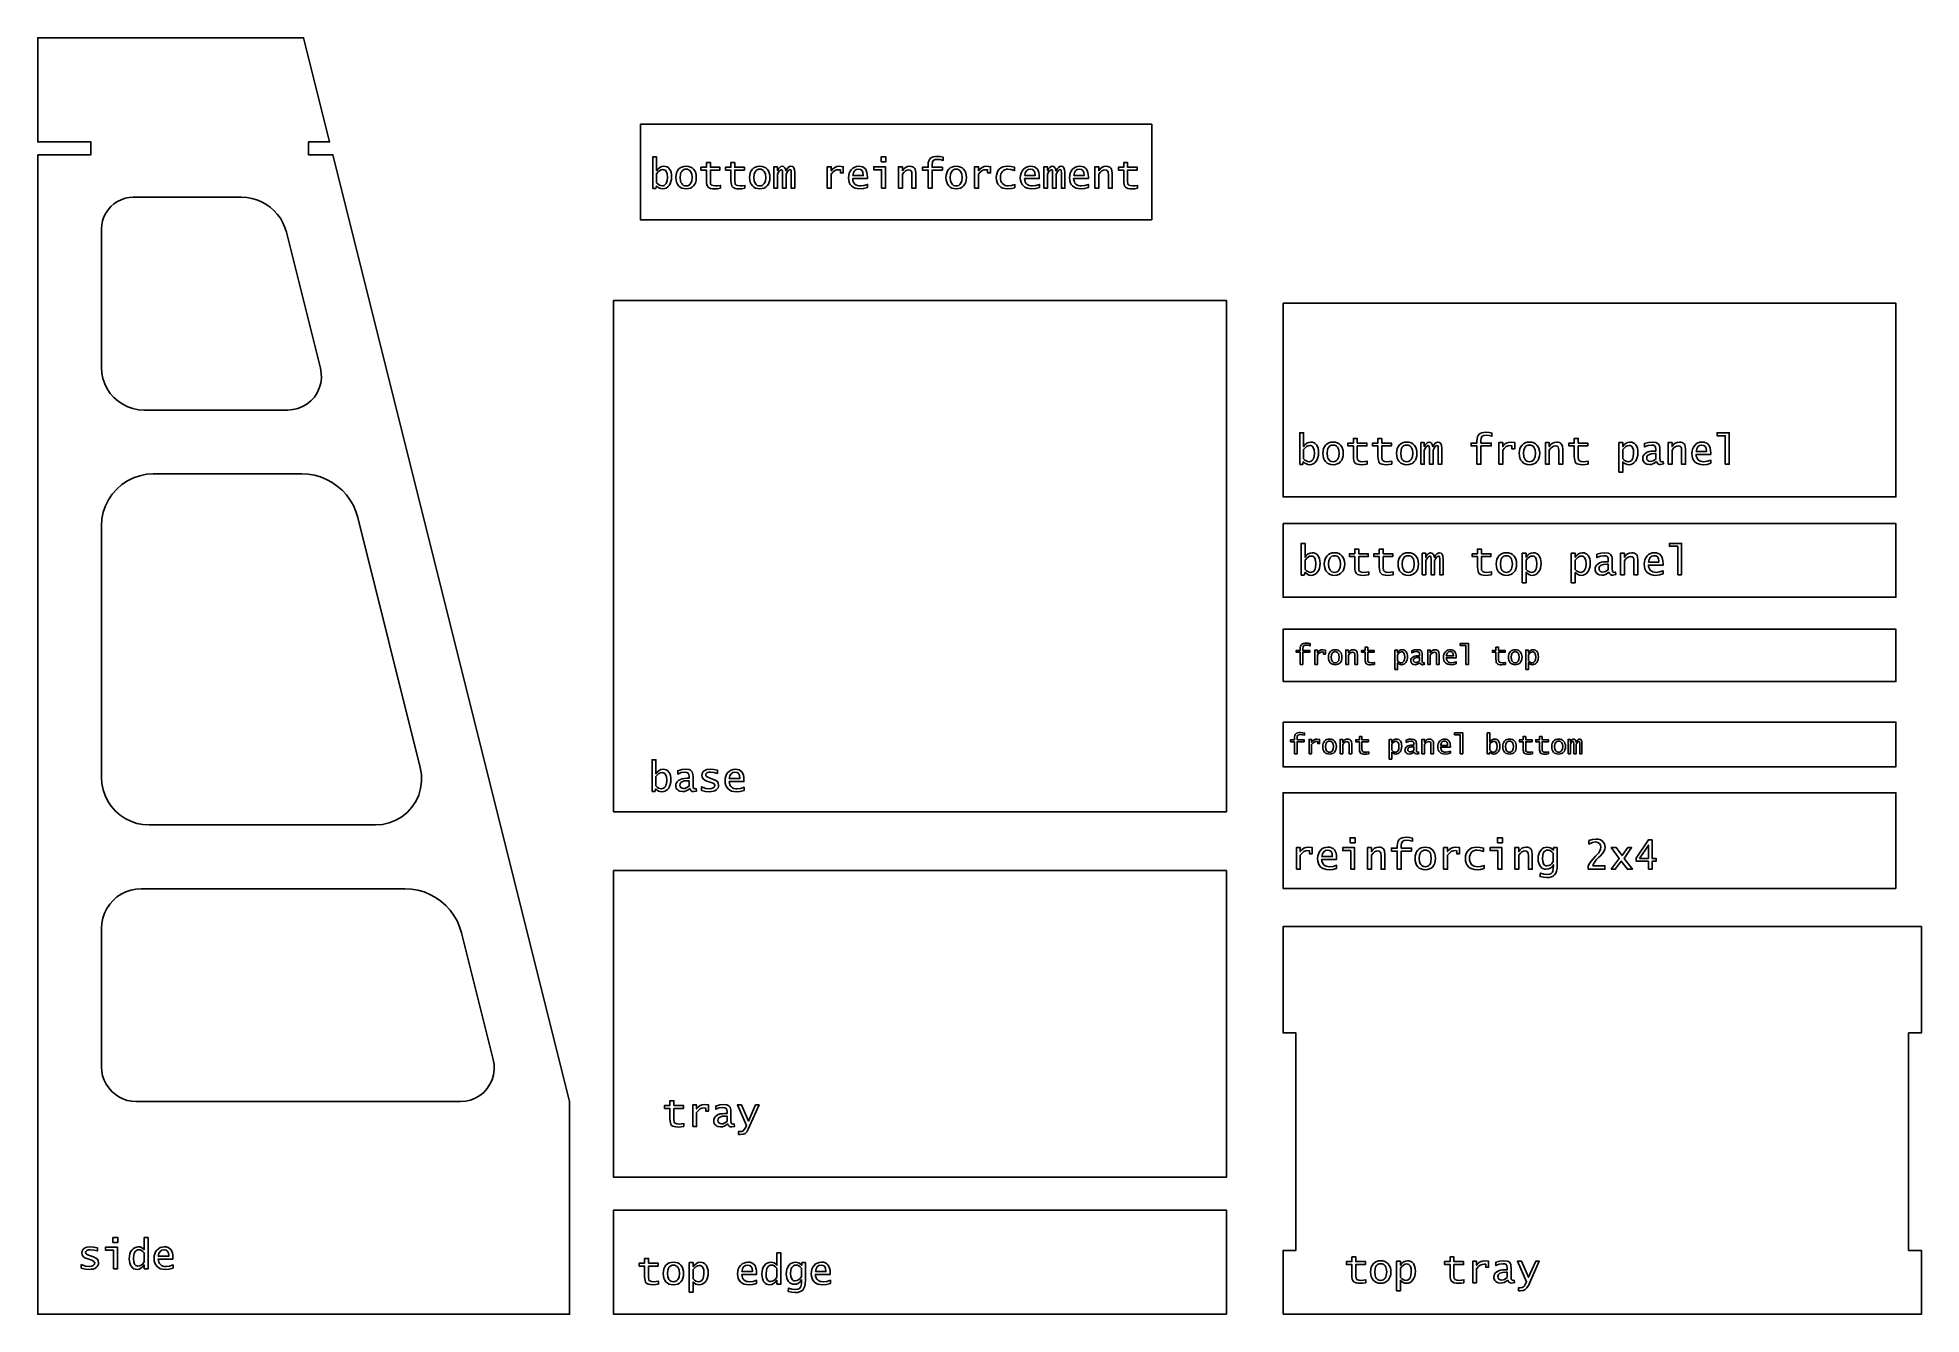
# Model space of a CAD drawing. Header units: metres. Extents: x 0 to 1771, y 0 to 1200.
import ezdxf

# ---------------------------------------------------------------- set-up
doc = ezdxf.new("R2010")
doc.units = ezdxf.units.M

msp = doc.modelspace()

# ---------------------------------------------------------------- linework, layer by layer
at = {"layer": 'base#1'}
for points in [[(577.6, 491.4, 0.2), (577.6, 521.2, 0.2), (581.2, 521.2, 0.2), (581.2, 508.1, 0.2), (582.7, 510, 0.2), (584.2, 511.3, 0.2), (586, 512.1, 0.2), (587.9, 512.4, 0.2), (589.5, 512.2, 0.2), (591, 511.7, 0.2), (592.3, 510.9, 0.2), (593.3, 509.7, 0.2), (594.2, 508.3, 0.2), (594.8, 506.6, 0.2), (595.2, 504.6, 0.2), (595.3, 502.5, 0.2), (595.2, 500.1, 0.2), (594.7, 497.9, 0.2), (594, 496, 0.2), (593, 494.3, 0.2), (591.7, 492.9, 0.2), (590.3, 492, 0.2), (588.6, 491.4, 0.2), (586.8, 491.2, 0.2), (585.2, 491.3, 0.2), (583.8, 491.9, 0.2), (582.5, 492.7, 0.2), (581.2, 493.9, 0.2), (580.3, 491.4, 0.2), (577.6, 491.4, 0.2)], [(581.2, 496.7, 0.2), (582.5, 495.5, 0.2), (583.8, 494.6, 0.2), (585, 494.1, 0.2), (586.3, 493.9, 0.2), (587.4, 494.1, 0.2), (588.5, 494.5, 0.2), (589.3, 495.1, 0.2), (590.1, 496.1, 0.2), (590.7, 497.3, 0.2), (591.1, 498.7, 0.2), (591.4, 502.1, 0.2), (591.1, 505.2, 0.2), (590.3, 507.5, 0.2), (589.7, 508.2, 0.2), (589, 508.8, 0.2), (588.1, 509.1, 0.2), (587.1, 509.3, 0.2), (585.6, 509, 0.2), (584.1, 508.3, 0.2), (582.6, 507.1, 0.2), (581.2, 505.4, 0.2), (581.2, 496.7, 0.2)], [(613, 494.1, 0.2), (611.4, 492.9, 0.2), (609.7, 492, 0.2), (608, 491.5, 0.2), (606.3, 491.3, 0.2), (603.8, 491.7, 0.2), (602.7, 492.2, 0.2), (601.8, 492.9, 0.2), (601, 493.7, 0.2), (600.4, 494.7, 0.2), (600.1, 495.7, 0.2), (600, 496.9, 0.2), (600.1, 498.4, 0.2), (600.7, 499.7, 0.2), (601.5, 500.9, 0.2), (602.8, 502, 0.2), (604.3, 502.8, 0.2), (606, 503.4, 0.2), (608, 503.8, 0.2), (610.2, 503.9, 0.2), (612.4, 503.9, 0.2), (612.4, 505.6, 0.2), (612.2, 507.5, 0.2), (611.5, 508.7, 0.2), (610.2, 509.4, 0.2), (608.3, 509.6, 0.2), (605.1, 509.2, 0.2), (601.7, 507.8, 0.2), (601.7, 511, 0.2), (605.5, 512.1, 0.2), (609.1, 512.4, 0.2), (612.4, 512, 0.2), (613.6, 511.5, 0.2), (614.5, 510.9, 0.2), (615.2, 510, 0.2), (615.7, 508.8, 0.2), (616, 507.3, 0.2), (616.1, 505.6, 0.2), (616.1, 497.1, 0.2), (616.2, 495.5, 0.2), (616.5, 494.6, 0.2), (617.1, 494.1, 0.2), (618, 493.9, 0.2), (619.2, 494.1, 0.2), (619.5, 491.9, 0.2), (616.7, 491.3, 0.2), (615.4, 491.5, 0.2), (614.4, 492, 0.2), (613.6, 492.9, 0.2), (613, 494.1, 0.2)], [(612.4, 496.5, 0.2), (612.4, 501.6, 0.2), (611.3, 501.6, 0.2), (608, 501.4, 0.2), (605.7, 500.6, 0.2), (604.8, 500, 0.2), (604.2, 499.3, 0.2), (603.9, 498.5, 0.2), (603.8, 497.5, 0.2), (604, 496.2, 0.2), (604.7, 495.1, 0.2), (605.9, 494.5, 0.2), (607.3, 494.2, 0.2), (608.5, 494.4, 0.2), (609.8, 494.8, 0.2), (612.4, 496.5, 0.2)], [(624, 492.5, 0.2), (624, 495.8, 0.2), (628, 494.4, 0.2), (631.4, 493.9, 0.2), (633.4, 494.2, 0.2), (635.1, 494.8, 0.2), (636.2, 495.9, 0.2), (636.6, 497.1, 0.2), (636.4, 498, 0.2), (635.7, 498.8, 0.2), (634.6, 499.4, 0.2), (633.1, 500, 0.2), (629.1, 501.3, 0.2), (627.1, 502.2, 0.2), (625.7, 503.4, 0.2), (624.8, 504.9, 0.2), (624.5, 506.6, 0.2), (624.6, 507.9, 0.2), (625, 509.1, 0.2), (625.7, 510.1, 0.2), (626.6, 510.9, 0.2), (627.7, 511.5, 0.2), (629.1, 512, 0.2), (632.5, 512.4, 0.2), (635.6, 512.2, 0.2), (639.1, 511.5, 0.2), (639.1, 508.5, 0.2), (635.6, 509.4, 0.2), (632.5, 509.6, 0.2), (630.7, 509.5, 0.2), (629.2, 508.9, 0.2), (628.3, 508, 0.2), (628, 506.9, 0.2), (628.2, 506.2, 0.2), (628.7, 505.6, 0.2), (630.8, 504.5, 0.2), (635.4, 502.8, 0.2), (637.6, 501.9, 0.2), (639.1, 500.7, 0.2), (639.9, 499.3, 0.2), (640.2, 497.5, 0.2), (640.1, 496.1, 0.2), (639.6, 494.9, 0.2), (638.9, 493.8, 0.2), (637.8, 492.9, 0.2), (636.6, 492.1, 0.2), (635.1, 491.6, 0.2), (633.4, 491.3, 0.2), (631.5, 491.2, 0.2), (627.8, 491.5, 0.2), (624, 492.5, 0.2)], [(664.1, 492.4, 0.2), (660.4, 491.5, 0.2), (657.1, 491.2, 0.2), (654.6, 491.3, 0.2), (652.4, 491.8, 0.2), (650.6, 492.7, 0.2), (649, 493.9, 0.2), (647.8, 495.4, 0.2), (646.9, 497.1, 0.2), (646.4, 499.2, 0.2), (646.2, 501.6, 0.2), (646.4, 503.8, 0.2), (646.9, 505.9, 0.2), (647.7, 507.7, 0.2), (648.9, 509.4, 0.2), (650.3, 510.7, 0.2), (652, 511.6, 0.2), (653.8, 512.2, 0.2), (655.8, 512.4, 0.2), (657.7, 512.2, 0.2), (659.4, 511.8, 0.2), (660.8, 511, 0.2), (662, 509.9, 0.2), (662.9, 508.4, 0.2), (663.5, 506.7, 0.2), (663.8, 504.5, 0.2), (664, 502, 0.2), (664, 500.8, 0.2), (650.1, 500.8, 0.2), (650.3, 499.2, 0.2), (650.8, 497.8, 0.2), (651.4, 496.6, 0.2), (652.2, 495.7, 0.2), (653.2, 494.9, 0.2), (654.5, 494.4, 0.2), (655.9, 494, 0.2), (657.6, 493.9, 0.2), (660.7, 494.3, 0.2), (664.1, 495.4, 0.2), (664.1, 492.4, 0.2)], [(650.2, 503.6, 0.2), (660, 503.6, 0.2), (660, 504.1, 0.2), (659.8, 506.5, 0.2), (658.9, 508.3, 0.2), (657.5, 509.3, 0.2), (655.5, 509.6, 0.2), (653.5, 509.2, 0.2), (651.9, 508, 0.2), (650.8, 506.1, 0.2), (650.2, 503.6, 0.2)]]:
    msp.add_polyline3d(points, dxfattribs=at)
at = {"layer": 'bottom front pan'}
for points in [[(1186.5, 798.9, 0.2), (1186.5, 828.6, 0.2), (1190.1, 828.6, 0.2), (1190.1, 815.6, 0.2), (1191.6, 817.5, 0.2), (1193.1, 818.8, 0.2), (1194.9, 819.6, 0.2), (1196.8, 819.9, 0.2), (1198.4, 819.7, 0.2), (1199.9, 819.2, 0.2), (1201.1, 818.4, 0.2), (1202.2, 817.2, 0.2), (1203.1, 815.7, 0.2), (1203.7, 814, 0.2), (1204.1, 812.1, 0.2), (1204.2, 809.9, 0.2), (1204.1, 807.5, 0.2), (1203.6, 805.4, 0.2), (1202.9, 803.4, 0.2), (1201.9, 801.8, 0.2), (1200.6, 800.4, 0.2), (1199.1, 799.4, 0.2), (1197.5, 798.8, 0.2), (1195.7, 798.6, 0.2), (1194.1, 798.8, 0.2), (1192.7, 799.3, 0.2), (1191.3, 800.2, 0.2), (1190.1, 801.4, 0.2), (1189.2, 798.9, 0.2), (1186.5, 798.9, 0.2)], [(1190.1, 804.2, 0.2), (1191.4, 803, 0.2), (1192.7, 802.1, 0.2), (1193.9, 801.6, 0.2), (1195.2, 801.4, 0.2), (1196.3, 801.5, 0.2), (1197.3, 801.9, 0.2), (1198.2, 802.6, 0.2), (1199, 803.5, 0.2), (1199.5, 804.7, 0.2), (1200, 806.1, 0.2), (1200.3, 809.5, 0.2), (1200, 812.7, 0.2), (1199.2, 814.9, 0.2), (1198.6, 815.7, 0.2), (1197.9, 816.3, 0.2), (1197, 816.6, 0.2), (1196, 816.7, 0.2), (1194.5, 816.5, 0.2), (1193, 815.7, 0.2), (1191.5, 814.5, 0.2), (1190.1, 812.8, 0.2), (1190.1, 804.2, 0.2)], [(1217.8, 798.6, 0.2), (1215.7, 798.8, 0.2), (1213.8, 799.3, 0.2), (1212.2, 800.2, 0.2), (1210.8, 801.5, 0.2), (1209.7, 803, 0.2), (1208.9, 804.8, 0.2), (1208.4, 806.9, 0.2), (1208.3, 809.3, 0.2), (1208.4, 811.6, 0.2), (1208.9, 813.7, 0.2), (1209.7, 815.5, 0.2), (1210.8, 817, 0.2), (1212.2, 818.3, 0.2), (1213.9, 819.2, 0.2), (1215.7, 819.7, 0.2), (1217.8, 819.9, 0.2), (1220, 819.7, 0.2), (1221.8, 819.2, 0.2), (1223.5, 818.3, 0.2), (1224.9, 817, 0.2), (1226, 815.5, 0.2), (1226.8, 813.7, 0.2), (1227.3, 811.6, 0.2), (1227.4, 809.3, 0.2), (1227.3, 806.9, 0.2), (1226.8, 804.8, 0.2), (1226, 803, 0.2), (1224.9, 801.5, 0.2), (1223.5, 800.2, 0.2), (1221.8, 799.3, 0.2), (1220, 798.8, 0.2), (1217.8, 798.6, 0.2)], [(1217.8, 801.4, 0.2), (1219.1, 801.5, 0.2), (1220.2, 801.9, 0.2), (1221.2, 802.6, 0.2), (1222, 803.5, 0.2), (1222.6, 804.6, 0.2), (1223.1, 806, 0.2), (1223.5, 809.3, 0.2), (1223.1, 812.5, 0.2), (1222.6, 813.9, 0.2), (1222, 815, 0.2), (1221.2, 815.9, 0.2), (1220.2, 816.6, 0.2), (1219.1, 817, 0.2), (1217.8, 817.1, 0.2), (1216.6, 817, 0.2), (1215.5, 816.6, 0.2), (1214.5, 815.9, 0.2), (1213.7, 815, 0.2), (1213, 813.9, 0.2), (1212.6, 812.5, 0.2), (1212.2, 809.3, 0.2), (1212.6, 806, 0.2), (1213, 804.6, 0.2), (1213.7, 803.5, 0.2), (1214.5, 802.6, 0.2), (1215.5, 801.9, 0.2), (1216.6, 801.5, 0.2), (1217.8, 801.4, 0.2)], [(1250, 799.1, 0.2), (1247.3, 798.8, 0.2), (1244.6, 798.6, 0.2), (1242.6, 798.7, 0.2), (1240.9, 799, 0.2), (1239.5, 799.5, 0.2), (1238.5, 800.2, 0.2), (1237.8, 801.2, 0.2), (1237.3, 802.6, 0.2), (1237, 804.3, 0.2), (1236.9, 806.4, 0.2), (1236.9, 816.2, 0.2), (1231.8, 816.2, 0.2), (1231.8, 818.9, 0.2), (1236.9, 818.9, 0.2), (1236.9, 823.3, 0.2), (1240.6, 823.3, 0.2), (1240.6, 818.9, 0.2), (1249.6, 818.9, 0.2), (1249.6, 816.2, 0.2), (1240.6, 816.2, 0.2), (1240.6, 805.8, 0.2), (1240.8, 803.4, 0.2), (1241.1, 802.8, 0.2), (1241.7, 802.2, 0.2), (1243.3, 801.6, 0.2), (1245.4, 801.4, 0.2), (1247.7, 801.5, 0.2), (1250, 801.9, 0.2), (1250, 799.1, 0.2)], [(1273.1, 799.1, 0.2), (1270.3, 798.8, 0.2), (1267.7, 798.6, 0.2), (1265.6, 798.7, 0.2), (1263.9, 799, 0.2), (1262.6, 799.5, 0.2), (1261.6, 800.2, 0.2), (1260.9, 801.2, 0.2), (1260.4, 802.6, 0.2), (1260.1, 804.3, 0.2), (1260, 806.4, 0.2), (1260, 816.2, 0.2), (1254.9, 816.2, 0.2), (1254.9, 818.9, 0.2), (1260, 818.9, 0.2), (1260, 823.3, 0.2), (1263.6, 823.3, 0.2), (1263.6, 818.9, 0.2), (1272.7, 818.9, 0.2), (1272.7, 816.2, 0.2), (1263.6, 816.2, 0.2), (1263.6, 805.8, 0.2), (1263.9, 803.4, 0.2), (1264.2, 802.8, 0.2), (1264.8, 802.2, 0.2), (1266.3, 801.6, 0.2), (1268.5, 801.4, 0.2), (1270.8, 801.5, 0.2), (1273.1, 801.9, 0.2), (1273.1, 799.1, 0.2)], [(1287.1, 798.6, 0.2), (1285, 798.8, 0.2), (1283.1, 799.3, 0.2), (1281.4, 800.2, 0.2), (1280.1, 801.5, 0.2), (1278.9, 803, 0.2), (1278.1, 804.8, 0.2), (1277.7, 806.9, 0.2), (1277.5, 809.3, 0.2), (1277.7, 811.6, 0.2), (1278.1, 813.7, 0.2), (1278.9, 815.5, 0.2), (1280.1, 817, 0.2), (1281.5, 818.3, 0.2), (1283.1, 819.2, 0.2), (1285, 819.7, 0.2), (1287.1, 819.9, 0.2), (1289.2, 819.7, 0.2), (1291.1, 819.2, 0.2), (1292.7, 818.3, 0.2), (1294.1, 817, 0.2), (1295.2, 815.5, 0.2), (1296, 813.7, 0.2), (1296.5, 811.6, 0.2), (1296.7, 809.3, 0.2), (1296.5, 806.9, 0.2), (1296, 804.8, 0.2), (1295.2, 803, 0.2), (1294.1, 801.5, 0.2), (1292.7, 800.2, 0.2), (1291.1, 799.3, 0.2), (1289.2, 798.8, 0.2), (1287.1, 798.6, 0.2)], [(1287.1, 801.4, 0.2), (1288.3, 801.5, 0.2), (1289.4, 801.9, 0.2), (1290.4, 802.6, 0.2), (1291.2, 803.5, 0.2), (1291.9, 804.6, 0.2), (1292.4, 806, 0.2), (1292.7, 809.3, 0.2), (1292.4, 812.5, 0.2), (1291.9, 813.9, 0.2), (1291.2, 815, 0.2), (1290.4, 815.9, 0.2), (1289.4, 816.6, 0.2), (1288.3, 817, 0.2), (1287.1, 817.1, 0.2), (1285.8, 817, 0.2), (1284.7, 816.6, 0.2), (1283.7, 815.9, 0.2), (1282.9, 815, 0.2), (1282.3, 813.9, 0.2), (1281.8, 812.5, 0.2), (1281.4, 809.3, 0.2), (1281.8, 806, 0.2), (1282.3, 804.6, 0.2), (1282.9, 803.5, 0.2), (1283.7, 802.6, 0.2), (1284.7, 801.9, 0.2), (1285.8, 801.5, 0.2), (1287.1, 801.4, 0.2)], [(1300.4, 799.1, 0.2), (1300.4, 819.4, 0.2), (1303.6, 819.4, 0.2), (1303.6, 815.6, 0.2), (1304.8, 817.5, 0.2), (1305.9, 818.8, 0.2), (1307, 819.6, 0.2), (1308.1, 819.9, 0.2), (1309.4, 819.6, 0.2), (1310.4, 818.8, 0.2), (1311.1, 817.5, 0.2), (1311.7, 815.6, 0.2), (1311.8, 815.6, 0.2), (1312.8, 817.5, 0.2), (1313.9, 818.8, 0.2), (1315.1, 819.6, 0.2), (1316.3, 819.9, 0.2), (1318, 819.5, 0.2), (1319.1, 818.5, 0.2), (1319.8, 816.6, 0.2), (1320, 814, 0.2), (1320, 799.1, 0.2), (1316.7, 799.1, 0.2), (1316.7, 813.8, 0.2), (1316.5, 816.1, 0.2), (1316.1, 816.5, 0.2), (1315.6, 816.7, 0.2), (1314.7, 816.4, 0.2), (1313.8, 815.6, 0.2), (1312.8, 814.2, 0.2), (1311.8, 812.2, 0.2), (1311.8, 799.1, 0.2), (1308.5, 799.1, 0.2), (1308.5, 813.1, 0.2), (1308.3, 815.9, 0.2), (1307.9, 816.5, 0.2), (1307.3, 816.6, 0.2), (1306.5, 816.3, 0.2), (1305.5, 815.4, 0.2), (1304.5, 813.9, 0.2), (1303.6, 812.2, 0.2), (1303.6, 799.1, 0.2), (1300.4, 799.1, 0.2)], [(1353.1, 799.1, 0.2), (1353.1, 816.2, 0.2), (1347.5, 816.2, 0.2), (1347.5, 818.9, 0.2), (1353.1, 818.9, 0.2), (1353.1, 821.1, 0.2), (1353.2, 823.1, 0.2), (1353.6, 824.8, 0.2), (1354.2, 826.1, 0.2), (1355.1, 827.2, 0.2), (1356.2, 828, 0.2), (1357.7, 828.6, 0.2), (1359.5, 829, 0.2), (1361.6, 829.1, 0.2), (1364.5, 828.9, 0.2), (1367.2, 828.3, 0.2), (1367.2, 825.4, 0.2), (1364.5, 826.1, 0.2), (1361.9, 826.3, 0.2), (1359.5, 826.1, 0.2), (1357.9, 825.3, 0.2), (1357, 823.8, 0.2), (1356.8, 821.5, 0.2), (1356.8, 818.9, 0.2), (1366.5, 818.9, 0.2), (1366.5, 816.2, 0.2), (1356.8, 816.2, 0.2), (1356.8, 799.1, 0.2), (1353.1, 799.1, 0.2)], [(1373.6, 799.1, 0.2), (1373.6, 819.4, 0.2), (1377.3, 819.4, 0.2), (1377.3, 815.6, 0.2), (1378.8, 817.5, 0.2), (1380.6, 818.8, 0.2), (1382.6, 819.6, 0.2), (1384.8, 819.9, 0.2), (1388.6, 819.4, 0.2), (1388.6, 813.6, 0.2), (1385.8, 813.6, 0.2), (1385.8, 816.5, 0.2), (1384.4, 816.6, 0.2), (1382.4, 816.4, 0.2), (1380.6, 815.7, 0.2), (1379, 814.3, 0.2), (1377.3, 812.3, 0.2), (1377.3, 799.1, 0.2), (1373.6, 799.1, 0.2)], [(1402.5, 798.6, 0.2), (1400.4, 798.8, 0.2), (1398.5, 799.3, 0.2), (1396.8, 800.2, 0.2), (1395.5, 801.5, 0.2), (1394.3, 803, 0.2), (1393.5, 804.8, 0.2), (1393.1, 806.9, 0.2), (1392.9, 809.3, 0.2), (1393.1, 811.6, 0.2), (1393.5, 813.7, 0.2), (1394.3, 815.5, 0.2), (1395.5, 817, 0.2), (1396.9, 818.3, 0.2), (1398.5, 819.2, 0.2), (1400.4, 819.7, 0.2), (1402.5, 819.9, 0.2), (1404.6, 819.7, 0.2), (1406.5, 819.2, 0.2), (1408.1, 818.3, 0.2), (1409.5, 817, 0.2), (1410.6, 815.5, 0.2), (1411.4, 813.7, 0.2), (1411.9, 811.6, 0.2), (1412.1, 809.3, 0.2), (1411.9, 806.9, 0.2), (1411.4, 804.8, 0.2), (1410.6, 803, 0.2), (1409.5, 801.5, 0.2), (1408.1, 800.2, 0.2), (1406.5, 799.3, 0.2), (1404.6, 798.8, 0.2), (1402.5, 798.6, 0.2)], [(1402.5, 801.4, 0.2), (1403.7, 801.5, 0.2), (1404.8, 801.9, 0.2), (1405.8, 802.6, 0.2), (1406.6, 803.5, 0.2), (1407.3, 804.6, 0.2), (1407.7, 806, 0.2), (1408.1, 809.3, 0.2), (1407.7, 812.5, 0.2), (1407.3, 813.9, 0.2), (1406.6, 815, 0.2), (1405.8, 815.9, 0.2), (1404.8, 816.6, 0.2), (1403.7, 817, 0.2), (1402.5, 817.1, 0.2), (1401.2, 817, 0.2), (1400.1, 816.6, 0.2), (1399.1, 815.9, 0.2), (1398.3, 815, 0.2), (1397.7, 813.9, 0.2), (1397.2, 812.5, 0.2), (1396.8, 809.3, 0.2), (1397.2, 806, 0.2), (1397.7, 804.6, 0.2), (1398.3, 803.5, 0.2), (1399.1, 802.6, 0.2), (1400.1, 801.9, 0.2), (1401.2, 801.5, 0.2), (1402.5, 801.4, 0.2)], [(1417.4, 799.1, 0.2), (1417.4, 819.4, 0.2), (1421.1, 819.4, 0.2), (1421.1, 815.6, 0.2), (1422.5, 817.5, 0.2), (1424.1, 818.8, 0.2), (1426, 819.6, 0.2), (1428, 819.9, 0.2), (1429.4, 819.8, 0.2), (1430.6, 819.4, 0.2), (1431.5, 818.9, 0.2), (1432.4, 818.1, 0.2), (1433, 817.2, 0.2), (1433.4, 816, 0.2), (1433.8, 813, 0.2), (1433.8, 799.1, 0.2), (1430.1, 799.1, 0.2), (1430.1, 812, 0.2), (1429.9, 814, 0.2), (1429.4, 815.4, 0.2), (1428.4, 816.1, 0.2), (1426.9, 816.4, 0.2), (1425.5, 816.1, 0.2), (1424.1, 815.4, 0.2), (1422.6, 814.1, 0.2), (1421.1, 812.4, 0.2), (1421.1, 799.1, 0.2), (1417.4, 799.1, 0.2)], [(1457.7, 799.1, 0.2), (1455, 798.8, 0.2), (1452.4, 798.6, 0.2), (1450.3, 798.7, 0.2), (1448.6, 799, 0.2), (1447.2, 799.5, 0.2), (1446.2, 800.2, 0.2), (1445.5, 801.2, 0.2), (1445, 802.6, 0.2), (1444.7, 804.3, 0.2), (1444.6, 806.4, 0.2), (1444.6, 816.2, 0.2), (1439.5, 816.2, 0.2), (1439.5, 818.9, 0.2), (1444.6, 818.9, 0.2), (1444.6, 823.3, 0.2), (1448.3, 823.3, 0.2), (1448.3, 818.9, 0.2), (1457.3, 818.9, 0.2), (1457.3, 816.2, 0.2), (1448.3, 816.2, 0.2), (1448.3, 805.8, 0.2), (1448.5, 803.4, 0.2), (1448.8, 802.8, 0.2), (1449.4, 802.2, 0.2), (1451, 801.6, 0.2), (1453.1, 801.4, 0.2), (1455.4, 801.5, 0.2), (1457.7, 801.9, 0.2), (1457.7, 799.1, 0.2)], [(1486.6, 791.7, 0.2), (1486.6, 819.4, 0.2), (1490.3, 819.4, 0.2), (1490.3, 815.6, 0.2), (1491.7, 817.5, 0.2), (1493.3, 818.8, 0.2), (1495, 819.6, 0.2), (1496.9, 819.9, 0.2), (1498.6, 819.7, 0.2), (1500, 819.2, 0.2), (1501.3, 818.4, 0.2), (1502.4, 817.2, 0.2), (1503.3, 815.7, 0.2), (1503.9, 814, 0.2), (1504.2, 812.1, 0.2), (1504.4, 809.9, 0.2), (1504.2, 807.5, 0.2), (1503.8, 805.4, 0.2), (1503, 803.4, 0.2), (1502, 801.8, 0.2), (1500.7, 800.4, 0.2), (1499.3, 799.4, 0.2), (1497.7, 798.8, 0.2), (1495.8, 798.6, 0.2), (1494.3, 798.8, 0.2), (1492.8, 799.3, 0.2), (1491.5, 800.2, 0.2), (1490.3, 801.4, 0.2), (1490.3, 791.7, 0.2), (1486.6, 791.7, 0.2)], [(1490.3, 804.2, 0.2), (1491.6, 803, 0.2), (1492.8, 802.1, 0.2), (1494.1, 801.6, 0.2), (1495.3, 801.4, 0.2), (1496.5, 801.5, 0.2), (1497.5, 801.9, 0.2), (1498.4, 802.6, 0.2), (1499.1, 803.5, 0.2), (1499.7, 804.7, 0.2), (1500.1, 806.1, 0.2), (1500.4, 809.5, 0.2), (1500.2, 812.7, 0.2), (1499.4, 814.9, 0.2), (1498.8, 815.7, 0.2), (1498, 816.3, 0.2), (1497.2, 816.6, 0.2), (1496.2, 816.7, 0.2), (1494.6, 816.5, 0.2), (1493.1, 815.7, 0.2), (1491.7, 814.5, 0.2), (1490.3, 812.8, 0.2), (1490.3, 804.2, 0.2)], [(1522, 801.5, 0.2), (1520.3, 800.3, 0.2), (1518.6, 799.4, 0.2), (1516.9, 798.9, 0.2), (1515.3, 798.7, 0.2), (1512.7, 799.1, 0.2), (1511.6, 799.6, 0.2), (1510.7, 800.3, 0.2), (1509.9, 801.2, 0.2), (1509.3, 802.1, 0.2), (1509, 803.2, 0.2), (1508.9, 804.4, 0.2), (1509.1, 805.9, 0.2), (1509.6, 807.2, 0.2), (1510.5, 808.4, 0.2), (1511.7, 809.4, 0.2), (1513.2, 810.3, 0.2), (1514.9, 810.9, 0.2), (1516.9, 811.2, 0.2), (1519.1, 811.4, 0.2), (1521.4, 811.4, 0.2), (1521.4, 813.1, 0.2), (1521.1, 814.9, 0.2), (1520.4, 816.2, 0.2), (1519.2, 816.9, 0.2), (1517.3, 817.1, 0.2), (1514, 816.6, 0.2), (1510.6, 815.3, 0.2), (1510.6, 818.5, 0.2), (1514.4, 819.5, 0.2), (1518, 819.9, 0.2), (1521.3, 819.5, 0.2), (1522.5, 819, 0.2), (1523.5, 818.3, 0.2), (1524.2, 817.4, 0.2), (1524.7, 816.2, 0.2), (1525, 814.8, 0.2), (1525.1, 813, 0.2), (1525.1, 804.5, 0.2), (1525.2, 803, 0.2), (1525.4, 802, 0.2), (1526, 801.5, 0.2), (1526.9, 801.4, 0.2), (1528.1, 801.5, 0.2), (1528.4, 799.3, 0.2), (1525.6, 798.7, 0.2), (1524.4, 798.9, 0.2), (1523.3, 799.4, 0.2), (1522.5, 800.3, 0.2), (1522, 801.5, 0.2)], [(1532.8, 799.1, 0.2), (1532.8, 819.4, 0.2), (1536.5, 819.4, 0.2), (1536.5, 815.6, 0.2), (1537.9, 817.5, 0.2), (1539.5, 818.8, 0.2), (1541.3, 819.6, 0.2), (1543.4, 819.9, 0.2), (1544.8, 819.8, 0.2), (1546, 819.4, 0.2), (1546.9, 818.9, 0.2), (1547.8, 818.1, 0.2), (1548.4, 817.2, 0.2), (1548.8, 816, 0.2), (1549.2, 813, 0.2), (1549.2, 799.1, 0.2), (1545.5, 799.1, 0.2), (1545.5, 812, 0.2), (1545.3, 814, 0.2), (1544.8, 815.4, 0.2), (1543.8, 816.1, 0.2), (1542.3, 816.4, 0.2), (1540.9, 816.1, 0.2), (1539.5, 815.4, 0.2), (1538, 814.1, 0.2), (1536.5, 812.4, 0.2), (1536.5, 799.1, 0.2), (1532.8, 799.1, 0.2)], [(1573, 799.9, 0.2), (1569.4, 798.9, 0.2), (1566, 798.6, 0.2), (1563.5, 798.8, 0.2), (1561.4, 799.3, 0.2), (1559.5, 800.1, 0.2), (1557.9, 801.3, 0.2), (1556.7, 802.8, 0.2), (1555.8, 804.6, 0.2), (1555.3, 806.7, 0.2), (1555.1, 809, 0.2), (1555.3, 811.3, 0.2), (1555.8, 813.3, 0.2), (1556.7, 815.2, 0.2), (1557.8, 816.8, 0.2), (1559.3, 818.1, 0.2), (1560.9, 819.1, 0.2), (1562.7, 819.7, 0.2), (1564.7, 819.9, 0.2), (1566.7, 819.7, 0.2), (1568.4, 819.2, 0.2), (1569.8, 818.4, 0.2), (1570.9, 817.3, 0.2), (1571.8, 815.9, 0.2), (1572.4, 814.1, 0.2), (1572.8, 812, 0.2), (1572.9, 809.5, 0.2), (1572.9, 808.3, 0.2), (1559.1, 808.3, 0.2), (1559.3, 806.7, 0.2), (1559.7, 805.3, 0.2), (1560.3, 804.1, 0.2), (1561.1, 803.1, 0.2), (1562.2, 802.4, 0.2), (1563.4, 801.8, 0.2), (1564.8, 801.5, 0.2), (1566.5, 801.4, 0.2), (1569.6, 801.8, 0.2), (1573, 802.8, 0.2), (1573, 799.9, 0.2)], [(1559.2, 811.1, 0.2), (1569, 811.1, 0.2), (1569, 811.6, 0.2), (1568.7, 814, 0.2), (1567.8, 815.7, 0.2), (1566.4, 816.7, 0.2), (1564.4, 817.1, 0.2), (1562.4, 816.7, 0.2), (1560.8, 815.5, 0.2), (1559.7, 813.6, 0.2), (1559.2, 811.1, 0.2)], [(1586.6, 799.1, 0.2), (1586.6, 825.9, 0.2), (1578.8, 825.9, 0.2), (1578.8, 828.6, 0.2), (1590.3, 828.6, 0.2), (1590.3, 799.1, 0.2), (1586.6, 799.1, 0.2)], [(1521.4, 803.9, 0.2), (1521.4, 809.1, 0.2), (1520.3, 809.1, 0.2), (1517, 808.8, 0.2), (1514.6, 808, 0.2), (1513.8, 807.5, 0.2), (1513.2, 806.8, 0.2), (1512.8, 805.9, 0.2), (1512.7, 805, 0.2), (1512.9, 803.6, 0.2), (1513.7, 802.6, 0.2), (1514.8, 801.9, 0.2), (1516.2, 801.7, 0.2), (1517.5, 801.8, 0.2), (1518.7, 802.3, 0.2), (1521.4, 803.9, 0.2)]]:
    msp.add_polyline3d(points, dxfattribs=at)
at = {"layer": 'bottom reinforce'}
for points in [[(578.3, 1058.2, 0.2), (578.3, 1087.9, 0.2), (581.9, 1087.9, 0.2), (581.9, 1074.9, 0.2), (583.4, 1076.8, 0.2), (584.9, 1078.1, 0.2), (586.7, 1078.9, 0.2), (588.6, 1079.2, 0.2), (590.2, 1079, 0.2), (591.7, 1078.5, 0.2), (592.9, 1077.7, 0.2), (594, 1076.5, 0.2), (594.9, 1075, 0.2), (595.5, 1073.3, 0.2), (595.9, 1071.4, 0.2), (596, 1069.2, 0.2), (595.9, 1066.8, 0.2), (595.4, 1064.7, 0.2), (594.7, 1062.7, 0.2), (593.7, 1061.1, 0.2), (592.4, 1059.7, 0.2), (590.9, 1058.7, 0.2), (589.3, 1058.1, 0.2), (587.5, 1057.9, 0.2), (585.9, 1058.1, 0.2), (584.5, 1058.6, 0.2), (583.1, 1059.5, 0.2), (581.9, 1060.7, 0.2), (581, 1058.2, 0.2), (578.3, 1058.2, 0.2)], [(641.8, 1058.4, 0.2), (639.1, 1058, 0.2), (636.4, 1057.9, 0.2), (634.4, 1058, 0.2), (632.6, 1058.3, 0.2), (631.3, 1058.8, 0.2), (630.3, 1059.5, 0.2), (629.6, 1060.5, 0.2), (629.1, 1061.9, 0.2), (628.8, 1063.6, 0.2), (628.7, 1065.7, 0.2), (628.7, 1075.5, 0.2), (623.6, 1075.5, 0.2), (623.6, 1078.2, 0.2), (628.7, 1078.2, 0.2), (628.7, 1082.6, 0.2), (632.4, 1082.6, 0.2), (632.4, 1078.2, 0.2), (641.4, 1078.2, 0.2), (641.4, 1075.5, 0.2), (632.4, 1075.5, 0.2), (632.4, 1065.1, 0.2), (632.6, 1062.7, 0.2), (632.9, 1062.1, 0.2), (633.5, 1061.5, 0.2), (635.1, 1060.9, 0.2), (637.2, 1060.7, 0.2), (639.5, 1060.8, 0.2), (641.8, 1061.2, 0.2), (641.8, 1058.4, 0.2)], [(664.9, 1058.4, 0.2), (662.1, 1058, 0.2), (659.5, 1057.9, 0.2), (657.4, 1058, 0.2), (655.7, 1058.3, 0.2), (654.4, 1058.8, 0.2), (653.4, 1059.5, 0.2), (652.7, 1060.5, 0.2), (652.2, 1061.9, 0.2), (651.9, 1063.6, 0.2), (651.8, 1065.7, 0.2), (651.8, 1075.5, 0.2), (646.7, 1075.5, 0.2), (646.7, 1078.2, 0.2), (651.8, 1078.2, 0.2), (651.8, 1082.6, 0.2), (655.4, 1082.6, 0.2), (655.4, 1078.2, 0.2), (664.5, 1078.2, 0.2), (664.5, 1075.5, 0.2), (655.4, 1075.5, 0.2), (655.4, 1065.1, 0.2), (655.7, 1062.7, 0.2), (656, 1062.1, 0.2), (656.6, 1061.5, 0.2), (658.1, 1060.9, 0.2), (660.3, 1060.7, 0.2), (662.6, 1060.8, 0.2), (664.9, 1061.2, 0.2), (664.9, 1058.4, 0.2)], [(792.9, 1083.3, 0.2), (792.9, 1087.9, 0.2), (797.5, 1087.9, 0.2), (797.5, 1083.3, 0.2), (792.9, 1083.3, 0.2)], [(837.2, 1058.4, 0.2), (837.2, 1075.5, 0.2), (831.7, 1075.5, 0.2), (831.7, 1078.2, 0.2), (837.2, 1078.2, 0.2), (837.2, 1080.4, 0.2), (837.3, 1082.4, 0.2), (837.7, 1084.1, 0.2), (838.3, 1085.4, 0.2), (839.2, 1086.5, 0.2), (840.3, 1087.3, 0.2), (841.8, 1087.9, 0.2), (843.6, 1088.3, 0.2), (845.7, 1088.4, 0.2), (848.6, 1088.2, 0.2), (851.4, 1087.6, 0.2), (851.4, 1084.7, 0.2), (848.6, 1085.4, 0.2), (846, 1085.6, 0.2), (843.6, 1085.4, 0.2), (842, 1084.6, 0.2), (841.2, 1083.1, 0.2), (840.9, 1080.8, 0.2), (840.9, 1078.2, 0.2), (850.6, 1078.2, 0.2), (850.6, 1075.5, 0.2), (840.9, 1075.5, 0.2), (840.9, 1058.4, 0.2), (837.2, 1058.4, 0.2)], [(1034.1, 1058.4, 0.2), (1031.4, 1058, 0.2), (1028.8, 1057.9, 0.2), (1026.7, 1058, 0.2), (1025, 1058.3, 0.2), (1023.7, 1058.8, 0.2), (1022.7, 1059.5, 0.2), (1021.9, 1060.5, 0.2), (1021.4, 1061.9, 0.2), (1021.1, 1063.6, 0.2), (1021, 1065.7, 0.2), (1021, 1075.5, 0.2), (1016, 1075.5, 0.2), (1016, 1078.2, 0.2), (1021, 1078.2, 0.2), (1021, 1082.6, 0.2), (1024.7, 1082.6, 0.2), (1024.7, 1078.2, 0.2), (1033.7, 1078.2, 0.2), (1033.7, 1075.5, 0.2), (1024.7, 1075.5, 0.2), (1024.7, 1065.1, 0.2), (1024.9, 1062.7, 0.2), (1025.3, 1062.1, 0.2), (1025.9, 1061.5, 0.2), (1027.4, 1060.9, 0.2), (1029.6, 1060.7, 0.2), (1031.9, 1060.8, 0.2), (1034.1, 1061.2, 0.2), (1034.1, 1058.4, 0.2)], [(581.9, 1063.5, 0.2), (583.2, 1062.3, 0.2), (584.5, 1061.4, 0.2), (585.7, 1060.9, 0.2), (587, 1060.7, 0.2), (588.1, 1060.8, 0.2), (589.1, 1061.2, 0.2), (590, 1061.9, 0.2), (590.8, 1062.8, 0.2), (591.3, 1064, 0.2), (591.8, 1065.4, 0.2), (592.1, 1068.8, 0.2), (591.8, 1072, 0.2), (591, 1074.2, 0.2), (590.4, 1075, 0.2), (589.7, 1075.6, 0.2), (588.8, 1075.9, 0.2), (587.8, 1076, 0.2), (586.3, 1075.8, 0.2), (584.8, 1075, 0.2), (583.3, 1073.8, 0.2), (581.9, 1072.1, 0.2), (581.9, 1063.5, 0.2)], [(609.6, 1057.9, 0.2), (607.5, 1058.1, 0.2), (605.6, 1058.6, 0.2), (604, 1059.5, 0.2), (602.6, 1060.8, 0.2), (601.5, 1062.3, 0.2), (600.7, 1064.1, 0.2), (600.2, 1066.2, 0.2), (600.1, 1068.6, 0.2), (600.2, 1070.9, 0.2), (600.7, 1073, 0.2), (601.5, 1074.8, 0.2), (602.6, 1076.3, 0.2), (604, 1077.6, 0.2), (605.7, 1078.4, 0.2), (607.5, 1079, 0.2), (609.6, 1079.2, 0.2), (611.7, 1079, 0.2), (613.6, 1078.4, 0.2), (615.3, 1077.6, 0.2), (616.7, 1076.3, 0.2), (617.8, 1074.8, 0.2), (618.6, 1073, 0.2), (619.1, 1070.9, 0.2), (619.2, 1068.6, 0.2), (619.1, 1066.2, 0.2), (618.6, 1064.1, 0.2), (617.8, 1062.3, 0.2), (616.7, 1060.8, 0.2), (615.3, 1059.5, 0.2), (613.6, 1058.6, 0.2), (611.7, 1058.1, 0.2), (609.6, 1057.9, 0.2)], [(609.6, 1060.7, 0.2), (610.9, 1060.8, 0.2), (612, 1061.2, 0.2), (613, 1061.9, 0.2), (613.8, 1062.8, 0.2), (614.4, 1063.9, 0.2), (614.9, 1065.3, 0.2), (615.3, 1068.6, 0.2), (614.9, 1071.8, 0.2), (614.4, 1073.2, 0.2), (613.8, 1074.3, 0.2), (613, 1075.2, 0.2), (612, 1075.9, 0.2), (610.9, 1076.3, 0.2), (609.6, 1076.4, 0.2), (608.4, 1076.3, 0.2), (607.3, 1075.9, 0.2), (606.3, 1075.2, 0.2), (605.5, 1074.3, 0.2), (604.8, 1073.2, 0.2), (604.4, 1071.8, 0.2), (604, 1068.6, 0.2), (604.4, 1065.3, 0.2), (604.8, 1063.9, 0.2), (605.5, 1062.8, 0.2), (606.3, 1061.9, 0.2), (607.3, 1061.2, 0.2), (608.4, 1060.8, 0.2), (609.6, 1060.7, 0.2)], [(678.9, 1057.9, 0.2), (676.8, 1058.1, 0.2), (674.9, 1058.6, 0.2), (673.2, 1059.5, 0.2), (671.9, 1060.8, 0.2), (670.7, 1062.3, 0.2), (669.9, 1064.1, 0.2), (669.5, 1066.2, 0.2), (669.3, 1068.6, 0.2), (669.5, 1070.9, 0.2), (669.9, 1073, 0.2), (670.7, 1074.8, 0.2), (671.9, 1076.3, 0.2), (673.3, 1077.6, 0.2), (674.9, 1078.4, 0.2), (676.8, 1079, 0.2), (678.9, 1079.2, 0.2), (681, 1079, 0.2), (682.9, 1078.4, 0.2), (684.5, 1077.6, 0.2), (685.9, 1076.3, 0.2), (687, 1074.8, 0.2), (687.8, 1073, 0.2), (688.3, 1070.9, 0.2), (688.4, 1068.6, 0.2), (688.3, 1066.2, 0.2), (687.8, 1064.1, 0.2), (687, 1062.3, 0.2), (685.9, 1060.8, 0.2), (684.5, 1059.5, 0.2), (682.9, 1058.6, 0.2), (681, 1058.1, 0.2), (678.9, 1057.9, 0.2)], [(678.9, 1060.7, 0.2), (680.1, 1060.8, 0.2), (681.2, 1061.2, 0.2), (682.2, 1061.9, 0.2), (683, 1062.8, 0.2), (683.7, 1063.9, 0.2), (684.1, 1065.3, 0.2), (684.5, 1068.6, 0.2), (684.1, 1071.8, 0.2), (683.7, 1073.2, 0.2), (683, 1074.3, 0.2), (682.2, 1075.2, 0.2), (681.2, 1075.9, 0.2), (680.1, 1076.3, 0.2), (678.9, 1076.4, 0.2), (677.6, 1076.3, 0.2), (676.5, 1075.9, 0.2), (675.5, 1075.2, 0.2), (674.7, 1074.3, 0.2), (674.1, 1073.2, 0.2), (673.6, 1071.8, 0.2), (673.2, 1068.6, 0.2), (673.6, 1065.3, 0.2), (674.1, 1063.9, 0.2), (674.7, 1062.8, 0.2), (675.5, 1061.9, 0.2), (676.5, 1061.2, 0.2), (677.6, 1060.8, 0.2), (678.9, 1060.7, 0.2)], [(692.2, 1058.4, 0.2), (692.2, 1078.7, 0.2), (695.4, 1078.7, 0.2), (695.4, 1074.9, 0.2), (696.6, 1076.8, 0.2), (697.7, 1078.1, 0.2), (698.8, 1078.9, 0.2), (699.9, 1079.2, 0.2), (701.2, 1078.9, 0.2), (702.2, 1078.1, 0.2), (702.9, 1076.8, 0.2), (703.4, 1074.9, 0.2), (703.6, 1074.9, 0.2), (704.6, 1076.8, 0.2), (705.7, 1078.1, 0.2), (706.9, 1078.9, 0.2), (708.1, 1079.2, 0.2), (709.8, 1078.8, 0.2), (710.9, 1077.8, 0.2), (711.6, 1075.9, 0.2), (711.8, 1073.3, 0.2), (711.8, 1058.4, 0.2), (708.5, 1058.4, 0.2), (708.5, 1073.1, 0.2), (708.3, 1075.4, 0.2), (707.9, 1075.8, 0.2), (707.4, 1076, 0.2), (706.5, 1075.7, 0.2), (705.5, 1074.9, 0.2), (704.6, 1073.5, 0.2), (703.6, 1071.5, 0.2), (703.6, 1058.4, 0.2), (700.3, 1058.4, 0.2), (700.3, 1072.4, 0.2), (700.1, 1075.2, 0.2), (699.7, 1075.8, 0.2), (699.1, 1075.9, 0.2), (698.3, 1075.6, 0.2), (697.3, 1074.7, 0.2), (696.3, 1073.2, 0.2), (695.4, 1071.5, 0.2), (695.4, 1058.4, 0.2), (692.2, 1058.4, 0.2)], [(742.3, 1058.4, 0.2), (742.3, 1078.7, 0.2), (746, 1078.7, 0.2), (746, 1074.9, 0.2), (747.5, 1076.8, 0.2), (749.3, 1078.1, 0.2), (751.3, 1078.9, 0.2), (753.6, 1079.2, 0.2), (757.3, 1078.7, 0.2), (757.3, 1072.9, 0.2), (754.6, 1072.9, 0.2), (754.6, 1075.8, 0.2), (753.1, 1075.9, 0.2), (751.1, 1075.7, 0.2), (749.4, 1075, 0.2), (747.7, 1073.6, 0.2), (746, 1071.6, 0.2), (746, 1058.4, 0.2), (742.3, 1058.4, 0.2)], [(780.2, 1059.2, 0.2), (776.5, 1058.2, 0.2), (773.2, 1057.9, 0.2), (770.7, 1058.1, 0.2), (768.5, 1058.6, 0.2), (766.7, 1059.4, 0.2), (765.1, 1060.6, 0.2), (763.9, 1062.1, 0.2), (763, 1063.9, 0.2), (762.5, 1066, 0.2), (762.3, 1068.3, 0.2), (762.5, 1070.6, 0.2), (763, 1072.6, 0.2), (763.8, 1074.5, 0.2), (765, 1076.1, 0.2), (766.4, 1077.4, 0.2), (768.1, 1078.4, 0.2), (769.9, 1079, 0.2), (771.9, 1079.2, 0.2), (773.8, 1079, 0.2), (775.5, 1078.5, 0.2), (776.9, 1077.7, 0.2), (778.1, 1076.6, 0.2), (778.9, 1075.2, 0.2), (779.6, 1073.4, 0.2), (779.9, 1071.3, 0.2), (780.1, 1068.8, 0.2), (780.1, 1067.6, 0.2), (766.2, 1067.6, 0.2), (766.4, 1066, 0.2), (766.8, 1064.6, 0.2), (767.5, 1063.4, 0.2), (768.3, 1062.4, 0.2), (769.3, 1061.7, 0.2), (770.6, 1061.1, 0.2), (772, 1060.8, 0.2), (773.7, 1060.7, 0.2), (776.8, 1061.1, 0.2), (780.2, 1062.1, 0.2), (780.2, 1059.2, 0.2)], [(766.3, 1070.4, 0.2), (776.1, 1070.4, 0.2), (776.1, 1070.9, 0.2), (775.8, 1073.3, 0.2), (775, 1075, 0.2), (773.6, 1076, 0.2), (771.5, 1076.4, 0.2), (769.5, 1076, 0.2), (768, 1074.8, 0.2), (766.9, 1072.9, 0.2), (766.3, 1070.4, 0.2)], [(793.4, 1058.4, 0.2), (793.4, 1075.9, 0.2), (786, 1075.9, 0.2), (786, 1078.7, 0.2), (797, 1078.7, 0.2), (797, 1058.4, 0.2), (793.4, 1058.4, 0.2)], [(809.2, 1058.4, 0.2), (809.2, 1078.7, 0.2), (812.9, 1078.7, 0.2), (812.9, 1074.9, 0.2), (814.3, 1076.8, 0.2), (815.9, 1078.1, 0.2), (817.7, 1078.9, 0.2), (819.8, 1079.2, 0.2), (821.2, 1079, 0.2), (822.3, 1078.7, 0.2), (823.3, 1078.2, 0.2), (824.2, 1077.4, 0.2), (824.8, 1076.5, 0.2), (825.2, 1075.3, 0.2), (825.6, 1072.3, 0.2), (825.6, 1058.4, 0.2), (821.9, 1058.4, 0.2), (821.9, 1071.3, 0.2), (821.7, 1073.3, 0.2), (821.2, 1074.7, 0.2), (820.2, 1075.4, 0.2), (818.7, 1075.7, 0.2), (817.3, 1075.4, 0.2), (815.9, 1074.7, 0.2), (814.4, 1073.4, 0.2), (812.9, 1071.7, 0.2), (812.9, 1058.4, 0.2), (809.2, 1058.4, 0.2)], [(863.5, 1057.9, 0.2), (861.4, 1058.1, 0.2), (859.5, 1058.6, 0.2), (857.9, 1059.5, 0.2), (856.5, 1060.8, 0.2), (855.4, 1062.3, 0.2), (854.6, 1064.1, 0.2), (854.1, 1066.2, 0.2), (853.9, 1068.6, 0.2), (854.1, 1070.9, 0.2), (854.6, 1073, 0.2), (855.4, 1074.8, 0.2), (856.5, 1076.3, 0.2), (857.9, 1077.6, 0.2), (859.5, 1078.4, 0.2), (861.4, 1079, 0.2), (863.5, 1079.2, 0.2), (865.6, 1079, 0.2), (867.5, 1078.4, 0.2), (869.1, 1077.6, 0.2), (870.5, 1076.3, 0.2), (871.7, 1074.8, 0.2), (872.5, 1073, 0.2), (872.9, 1070.9, 0.2), (873.1, 1068.6, 0.2), (872.9, 1066.2, 0.2), (872.5, 1064.1, 0.2), (871.7, 1062.3, 0.2), (870.5, 1060.8, 0.2), (869.1, 1059.5, 0.2), (867.5, 1058.6, 0.2), (865.6, 1058.1, 0.2), (863.5, 1057.9, 0.2)], [(863.5, 1060.7, 0.2), (864.8, 1060.8, 0.2), (865.9, 1061.2, 0.2), (866.8, 1061.9, 0.2), (867.7, 1062.8, 0.2), (868.3, 1063.9, 0.2), (868.8, 1065.3, 0.2), (869.2, 1068.6, 0.2), (868.8, 1071.8, 0.2), (868.3, 1073.2, 0.2), (867.7, 1074.3, 0.2), (866.8, 1075.2, 0.2), (865.9, 1075.9, 0.2), (864.8, 1076.3, 0.2), (863.5, 1076.4, 0.2), (862.3, 1076.3, 0.2), (861.1, 1075.9, 0.2), (860.2, 1075.2, 0.2), (859.4, 1074.3, 0.2), (858.7, 1073.2, 0.2), (858.2, 1071.8, 0.2), (857.9, 1068.6, 0.2), (858.2, 1065.3, 0.2), (858.7, 1063.9, 0.2), (859.4, 1062.8, 0.2), (860.2, 1061.9, 0.2), (861.1, 1061.2, 0.2), (862.3, 1060.8, 0.2), (863.5, 1060.7, 0.2)], [(880.8, 1058.4, 0.2), (880.8, 1078.7, 0.2), (884.5, 1078.7, 0.2), (884.5, 1074.9, 0.2), (886, 1076.8, 0.2), (887.8, 1078.1, 0.2), (889.8, 1078.9, 0.2), (892, 1079.2, 0.2), (895.8, 1078.7, 0.2), (895.8, 1072.9, 0.2), (893, 1072.9, 0.2), (893, 1075.8, 0.2), (891.5, 1075.9, 0.2), (889.6, 1075.7, 0.2), (887.8, 1075, 0.2), (886.2, 1073.6, 0.2), (884.5, 1071.6, 0.2), (884.5, 1058.4, 0.2), (880.8, 1058.4, 0.2)], [(918.8, 1059, 0.2), (915.5, 1058.2, 0.2), (912.2, 1057.9, 0.2), (909.7, 1058.1, 0.2), (907.5, 1058.6, 0.2), (905.6, 1059.5, 0.2), (904.1, 1060.7, 0.2), (902.8, 1062.2, 0.2), (901.9, 1064, 0.2), (901.4, 1066.2, 0.2), (901.2, 1068.6, 0.2), (901.4, 1070.9, 0.2), (901.9, 1073, 0.2), (902.8, 1074.8, 0.2), (904, 1076.4, 0.2), (905.6, 1077.6, 0.2), (907.4, 1078.5, 0.2), (909.5, 1079, 0.2), (911.9, 1079.2, 0.2), (915.1, 1078.9, 0.2), (918.4, 1078.2, 0.2), (918.4, 1075.1, 0.2), (915, 1076.1, 0.2), (912.2, 1076.4, 0.2), (910.7, 1076.3, 0.2), (909.3, 1075.9, 0.2), (908, 1075.2, 0.2), (907, 1074.3, 0.2), (906.2, 1073.1, 0.2), (905.6, 1071.8, 0.2), (905.2, 1070.3, 0.2), (905.1, 1068.6, 0.2), (905.2, 1066.8, 0.2), (905.6, 1065.3, 0.2), (906.2, 1063.9, 0.2), (907.1, 1062.8, 0.2), (908.2, 1061.9, 0.2), (909.6, 1061.2, 0.2), (911, 1060.8, 0.2), (912.7, 1060.7, 0.2), (915.6, 1061, 0.2), (918.8, 1061.9, 0.2), (918.8, 1059, 0.2)], [(941.7, 1059.2, 0.2), (938.1, 1058.2, 0.2), (934.7, 1057.9, 0.2), (932.2, 1058.1, 0.2), (930.1, 1058.6, 0.2), (928.2, 1059.4, 0.2), (926.7, 1060.6, 0.2), (925.4, 1062.1, 0.2), (924.6, 1063.9, 0.2), (924, 1066, 0.2), (923.8, 1068.3, 0.2), (924, 1070.6, 0.2), (924.5, 1072.6, 0.2), (925.4, 1074.5, 0.2), (926.6, 1076.1, 0.2), (928, 1077.4, 0.2), (929.6, 1078.4, 0.2), (931.4, 1079, 0.2), (933.4, 1079.2, 0.2), (935.4, 1079, 0.2), (937.1, 1078.5, 0.2), (938.5, 1077.7, 0.2), (939.6, 1076.6, 0.2), (940.5, 1075.2, 0.2), (941.1, 1073.4, 0.2), (941.5, 1071.3, 0.2), (941.6, 1068.8, 0.2), (941.6, 1067.6, 0.2), (927.8, 1067.6, 0.2), (928, 1066, 0.2), (928.4, 1064.6, 0.2), (929, 1063.4, 0.2), (929.8, 1062.4, 0.2), (930.9, 1061.7, 0.2), (932.1, 1061.1, 0.2), (933.6, 1060.8, 0.2), (935.2, 1060.7, 0.2), (938.3, 1061.1, 0.2), (941.7, 1062.1, 0.2), (941.7, 1059.2, 0.2)], [(927.9, 1070.4, 0.2), (937.7, 1070.4, 0.2), (937.7, 1070.9, 0.2), (937.4, 1073.3, 0.2), (936.5, 1075, 0.2), (935.1, 1076, 0.2), (933.1, 1076.4, 0.2), (931.1, 1076, 0.2), (929.5, 1074.8, 0.2), (928.4, 1072.9, 0.2), (927.9, 1070.4, 0.2)], [(946, 1058.4, 0.2), (946, 1078.7, 0.2), (949.3, 1078.7, 0.2), (949.3, 1074.9, 0.2), (950.4, 1076.8, 0.2), (951.6, 1078.1, 0.2), (952.7, 1078.9, 0.2), (953.8, 1079.2, 0.2), (955, 1078.9, 0.2), (956.1, 1078.1, 0.2), (956.8, 1076.8, 0.2), (957.3, 1074.9, 0.2), (957.5, 1074.9, 0.2), (958.5, 1076.8, 0.2), (959.6, 1078.1, 0.2), (960.8, 1078.9, 0.2), (962, 1079.2, 0.2), (963.7, 1078.8, 0.2), (964.8, 1077.8, 0.2), (965.4, 1075.9, 0.2), (965.7, 1073.3, 0.2), (965.7, 1058.4, 0.2), (962.4, 1058.4, 0.2), (962.4, 1073.1, 0.2), (962.2, 1075.4, 0.2), (961.8, 1075.8, 0.2), (961.3, 1076, 0.2), (960.4, 1075.7, 0.2), (959.4, 1074.9, 0.2), (958.5, 1073.5, 0.2), (957.5, 1071.5, 0.2), (957.5, 1058.4, 0.2), (954.2, 1058.4, 0.2), (954.2, 1072.4, 0.2), (954, 1075.2, 0.2), (953.6, 1075.8, 0.2), (953, 1075.9, 0.2), (952.1, 1075.6, 0.2), (951.1, 1074.7, 0.2), (950.1, 1073.2, 0.2), (949.3, 1071.5, 0.2), (949.3, 1058.4, 0.2), (946, 1058.4, 0.2)], [(987.9, 1059.2, 0.2), (984.2, 1058.2, 0.2), (980.9, 1057.9, 0.2), (978.4, 1058.1, 0.2), (976.2, 1058.6, 0.2), (974.4, 1059.4, 0.2), (972.8, 1060.6, 0.2), (971.6, 1062.1, 0.2), (970.7, 1063.9, 0.2), (970.2, 1066, 0.2), (970, 1068.3, 0.2), (970.2, 1070.6, 0.2), (970.7, 1072.6, 0.2), (971.5, 1074.5, 0.2), (972.7, 1076.1, 0.2), (974.2, 1077.4, 0.2), (975.8, 1078.4, 0.2), (977.6, 1079, 0.2), (979.6, 1079.2, 0.2), (981.6, 1079, 0.2), (983.2, 1078.5, 0.2), (984.7, 1077.7, 0.2), (985.8, 1076.6, 0.2), (986.7, 1075.2, 0.2), (987.3, 1073.4, 0.2), (987.7, 1071.3, 0.2), (987.8, 1068.8, 0.2), (987.8, 1067.6, 0.2), (973.9, 1067.6, 0.2), (974.1, 1066, 0.2), (974.6, 1064.6, 0.2), (975.2, 1063.4, 0.2), (976, 1062.4, 0.2), (977, 1061.7, 0.2), (978.3, 1061.1, 0.2), (979.7, 1060.8, 0.2), (981.4, 1060.7, 0.2), (984.5, 1061.1, 0.2), (987.9, 1062.1, 0.2), (987.9, 1059.2, 0.2)], [(974, 1070.4, 0.2), (983.8, 1070.4, 0.2), (983.8, 1070.9, 0.2), (983.6, 1073.3, 0.2), (982.7, 1075, 0.2), (981.3, 1076, 0.2), (979.3, 1076.4, 0.2), (977.3, 1076, 0.2), (975.7, 1074.8, 0.2), (974.6, 1072.9, 0.2), (974, 1070.4, 0.2)], [(993.9, 1058.4, 0.2), (993.9, 1078.7, 0.2), (997.5, 1078.7, 0.2), (997.5, 1074.9, 0.2), (998.9, 1076.8, 0.2), (1000.5, 1078.1, 0.2), (1002.4, 1078.9, 0.2), (1004.5, 1079.2, 0.2), (1005.8, 1079, 0.2), (1007, 1078.7, 0.2), (1008, 1078.2, 0.2), (1008.8, 1077.4, 0.2), (1009.4, 1076.5, 0.2), (1009.9, 1075.3, 0.2), (1010.2, 1072.3, 0.2), (1010.2, 1058.4, 0.2), (1006.6, 1058.4, 0.2), (1006.6, 1071.3, 0.2), (1006.4, 1073.3, 0.2), (1005.8, 1074.7, 0.2), (1004.8, 1075.4, 0.2), (1003.3, 1075.7, 0.2), (1001.9, 1075.4, 0.2), (1000.5, 1074.7, 0.2), (999, 1073.4, 0.2), (997.5, 1071.7, 0.2), (997.5, 1058.4, 0.2), (993.9, 1058.4, 0.2)]]:
    msp.add_polyline3d(points, dxfattribs=at)
at = {"layer": 'bottom top panel'}
for points in [[(1187.8, 694.9, 0.2), (1187.8, 724.6, 0.2), (1191.5, 724.6, 0.2), (1191.5, 711.6, 0.2), (1192.9, 713.5, 0.2), (1194.5, 714.8, 0.2), (1196.2, 715.6, 0.2), (1198.1, 715.9, 0.2), (1199.8, 715.7, 0.2), (1201.2, 715.2, 0.2), (1202.5, 714.4, 0.2), (1203.6, 713.2, 0.2), (1204.5, 711.7, 0.2), (1205.1, 710.1, 0.2), (1205.5, 708.1, 0.2), (1205.6, 705.9, 0.2), (1205.4, 703.5, 0.2), (1205, 701.4, 0.2), (1204.3, 699.4, 0.2), (1203.2, 697.8, 0.2), (1202, 696.4, 0.2), (1200.5, 695.4, 0.2), (1198.9, 694.8, 0.2), (1197.1, 694.6, 0.2), (1195.5, 694.8, 0.2), (1194, 695.3, 0.2), (1192.7, 696.2, 0.2), (1191.5, 697.4, 0.2), (1190.6, 694.9, 0.2), (1187.8, 694.9, 0.2)], [(1191.5, 700.2, 0.2), (1192.8, 699, 0.2), (1194.1, 698.1, 0.2), (1195.3, 697.6, 0.2), (1196.6, 697.4, 0.2), (1197.7, 697.5, 0.2), (1198.7, 697.9, 0.2), (1199.6, 698.6, 0.2), (1200.3, 699.5, 0.2), (1200.9, 700.7, 0.2), (1201.3, 702.1, 0.2), (1201.7, 705.5, 0.2), (1201.4, 708.7, 0.2), (1200.6, 710.9, 0.2), (1200, 711.7, 0.2), (1199.3, 712.3, 0.2), (1198.4, 712.6, 0.2), (1197.4, 712.7, 0.2), (1195.8, 712.5, 0.2), (1194.4, 711.8, 0.2), (1192.9, 710.5, 0.2), (1191.5, 708.8, 0.2), (1191.5, 700.2, 0.2)], [(1219.2, 694.6, 0.2), (1217.1, 694.8, 0.2), (1215.2, 695.3, 0.2), (1213.6, 696.2, 0.2), (1212.2, 697.5, 0.2), (1211.1, 699, 0.2), (1210.3, 700.8, 0.2), (1209.8, 702.9, 0.2), (1209.6, 705.3, 0.2), (1209.8, 707.6, 0.2), (1210.3, 709.7, 0.2), (1211.1, 711.5, 0.2), (1212.2, 713, 0.2), (1213.6, 714.3, 0.2), (1215.2, 715.2, 0.2), (1217.1, 715.7, 0.2), (1219.2, 715.9, 0.2), (1221.3, 715.7, 0.2), (1223.2, 715.2, 0.2), (1224.8, 714.3, 0.2), (1226.2, 713, 0.2), (1227.3, 711.5, 0.2), (1228.1, 709.7, 0.2), (1228.6, 707.6, 0.2), (1228.8, 705.3, 0.2), (1228.6, 702.9, 0.2), (1228.1, 700.8, 0.2), (1227.3, 699, 0.2), (1226.2, 697.5, 0.2), (1224.8, 696.2, 0.2), (1223.2, 695.3, 0.2), (1221.3, 694.8, 0.2), (1219.2, 694.6, 0.2)], [(1219.2, 697.4, 0.2), (1220.5, 697.5, 0.2), (1221.6, 697.9, 0.2), (1222.5, 698.6, 0.2), (1223.4, 699.5, 0.2), (1224, 700.6, 0.2), (1224.5, 702, 0.2), (1224.9, 705.3, 0.2), (1224.5, 708.5, 0.2), (1224, 709.9, 0.2), (1223.4, 711, 0.2), (1222.5, 711.9, 0.2), (1221.6, 712.6, 0.2), (1220.5, 713, 0.2), (1219.2, 713.1, 0.2), (1218, 713, 0.2), (1216.8, 712.6, 0.2), (1215.9, 711.9, 0.2), (1215.1, 711, 0.2), (1214.4, 709.9, 0.2), (1213.9, 708.5, 0.2), (1213.6, 705.3, 0.2), (1213.9, 702, 0.2), (1214.4, 700.6, 0.2), (1215.1, 699.5, 0.2), (1215.9, 698.6, 0.2), (1216.8, 697.9, 0.2), (1218, 697.5, 0.2), (1219.2, 697.4, 0.2)], [(1251.4, 695.1, 0.2), (1248.6, 694.8, 0.2), (1246, 694.6, 0.2), (1243.9, 694.7, 0.2), (1242.2, 695, 0.2), (1240.9, 695.5, 0.2), (1239.9, 696.3, 0.2), (1239.2, 697.2, 0.2), (1238.7, 698.6, 0.2), (1238.4, 700.3, 0.2), (1238.2, 702.4, 0.2), (1238.2, 712.2, 0.2), (1233.2, 712.2, 0.2), (1233.2, 714.9, 0.2), (1238.2, 714.9, 0.2), (1238.2, 719.3, 0.2), (1241.9, 719.3, 0.2), (1241.9, 714.9, 0.2), (1250.9, 714.9, 0.2), (1250.9, 712.2, 0.2), (1241.9, 712.2, 0.2), (1241.9, 701.8, 0.2), (1242.1, 699.4, 0.2), (1242.5, 698.8, 0.2), (1243.1, 698.2, 0.2), (1244.6, 697.6, 0.2), (1246.8, 697.4, 0.2), (1249.1, 697.5, 0.2), (1251.4, 697.9, 0.2), (1251.4, 695.1, 0.2)], [(1274.4, 695.1, 0.2), (1271.7, 694.8, 0.2), (1269.1, 694.6, 0.2), (1267, 694.7, 0.2), (1265.3, 695, 0.2), (1264, 695.5, 0.2), (1263, 696.3, 0.2), (1262.2, 697.2, 0.2), (1261.7, 698.6, 0.2), (1261.4, 700.3, 0.2), (1261.3, 702.4, 0.2), (1261.3, 712.2, 0.2), (1256.3, 712.2, 0.2), (1256.3, 714.9, 0.2), (1261.3, 714.9, 0.2), (1261.3, 719.3, 0.2), (1265, 719.3, 0.2), (1265, 714.9, 0.2), (1274, 714.9, 0.2), (1274, 712.2, 0.2), (1265, 712.2, 0.2), (1265, 701.8, 0.2), (1265.2, 699.4, 0.2), (1265.6, 698.8, 0.2), (1266.2, 698.2, 0.2), (1267.7, 697.6, 0.2), (1269.9, 697.4, 0.2), (1272.2, 697.5, 0.2), (1274.4, 697.9, 0.2), (1274.4, 695.1, 0.2)], [(1288.4, 694.6, 0.2), (1286.3, 694.8, 0.2), (1284.5, 695.3, 0.2), (1282.8, 696.2, 0.2), (1281.4, 697.5, 0.2), (1280.3, 699, 0.2), (1279.5, 700.8, 0.2), (1279, 702.9, 0.2), (1278.9, 705.3, 0.2), (1279, 707.6, 0.2), (1279.5, 709.7, 0.2), (1280.3, 711.5, 0.2), (1281.4, 713, 0.2), (1282.8, 714.3, 0.2), (1284.5, 715.2, 0.2), (1286.3, 715.7, 0.2), (1288.4, 715.9, 0.2), (1290.6, 715.7, 0.2), (1292.4, 715.2, 0.2), (1294.1, 714.3, 0.2), (1295.5, 713, 0.2), (1296.6, 711.5, 0.2), (1297.4, 709.7, 0.2), (1297.9, 707.6, 0.2), (1298, 705.3, 0.2), (1297.9, 702.9, 0.2), (1297.4, 700.8, 0.2), (1296.6, 699, 0.2), (1295.5, 697.5, 0.2), (1294.1, 696.2, 0.2), (1292.4, 695.3, 0.2), (1290.6, 694.8, 0.2), (1288.4, 694.6, 0.2)], [(1288.4, 697.4, 0.2), (1289.7, 697.5, 0.2), (1290.8, 697.9, 0.2), (1291.8, 698.6, 0.2), (1292.6, 699.5, 0.2), (1293.3, 700.6, 0.2), (1293.7, 702, 0.2), (1294.1, 705.3, 0.2), (1293.7, 708.5, 0.2), (1293.3, 709.9, 0.2), (1292.6, 711, 0.2), (1291.8, 711.9, 0.2), (1290.8, 712.6, 0.2), (1289.7, 713, 0.2), (1288.4, 713.1, 0.2), (1287.2, 713, 0.2), (1286.1, 712.6, 0.2), (1285.1, 711.9, 0.2), (1284.3, 711, 0.2), (1283.6, 709.9, 0.2), (1283.2, 708.5, 0.2), (1282.8, 705.3, 0.2), (1283.2, 702, 0.2), (1283.6, 700.6, 0.2), (1284.3, 699.5, 0.2), (1285.1, 698.6, 0.2), (1286.1, 697.9, 0.2), (1287.2, 697.5, 0.2), (1288.4, 697.4, 0.2)], [(1301.7, 695.1, 0.2), (1301.7, 715.4, 0.2), (1305, 715.4, 0.2), (1305, 711.6, 0.2), (1306.1, 713.5, 0.2), (1307.3, 714.8, 0.2), (1308.4, 715.6, 0.2), (1309.5, 715.9, 0.2), (1310.7, 715.6, 0.2), (1311.7, 714.8, 0.2), (1312.5, 713.5, 0.2), (1313, 711.6, 0.2), (1313.2, 711.6, 0.2), (1314.2, 713.5, 0.2), (1315.3, 714.8, 0.2), (1316.5, 715.6, 0.2), (1317.7, 715.9, 0.2), (1319.4, 715.5, 0.2), (1320.5, 714.5, 0.2), (1321.1, 712.7, 0.2), (1321.3, 710, 0.2), (1321.3, 695.1, 0.2), (1318.1, 695.1, 0.2), (1318.1, 709.8, 0.2), (1317.9, 712.1, 0.2), (1317.5, 712.5, 0.2), (1317, 712.7, 0.2), (1316.1, 712.4, 0.2), (1315.1, 711.6, 0.2), (1314.2, 710.2, 0.2), (1313.2, 708.2, 0.2), (1313.2, 695.1, 0.2), (1309.9, 695.1, 0.2), (1309.9, 709.2, 0.2), (1309.7, 711.9, 0.2), (1309.3, 712.5, 0.2), (1308.7, 712.6, 0.2), (1307.8, 712.3, 0.2), (1306.8, 711.4, 0.2), (1305.8, 709.9, 0.2), (1305, 708.2, 0.2), (1305, 695.1, 0.2), (1301.7, 695.1, 0.2)], [(1366.8, 695.1, 0.2), (1364, 694.8, 0.2), (1361.4, 694.6, 0.2), (1359.3, 694.7, 0.2), (1357.6, 695, 0.2), (1356.3, 695.5, 0.2), (1355.3, 696.3, 0.2), (1354.6, 697.2, 0.2), (1354.1, 698.6, 0.2), (1353.8, 700.3, 0.2), (1353.6, 702.4, 0.2), (1353.6, 712.2, 0.2), (1348.6, 712.2, 0.2), (1348.6, 714.9, 0.2), (1353.6, 714.9, 0.2), (1353.6, 719.3, 0.2), (1357.3, 719.3, 0.2), (1357.3, 714.9, 0.2), (1366.3, 714.9, 0.2), (1366.3, 712.2, 0.2), (1357.3, 712.2, 0.2), (1357.3, 701.8, 0.2), (1357.5, 699.4, 0.2), (1357.9, 698.8, 0.2), (1358.5, 698.2, 0.2), (1360, 697.6, 0.2), (1362.2, 697.4, 0.2), (1364.5, 697.5, 0.2), (1366.8, 697.9, 0.2), (1366.8, 695.1, 0.2)], [(1380.8, 694.6, 0.2), (1378.7, 694.8, 0.2), (1376.8, 695.3, 0.2), (1375.1, 696.2, 0.2), (1373.7, 697.5, 0.2), (1372.6, 699, 0.2), (1371.8, 700.8, 0.2), (1371.4, 702.9, 0.2), (1371.2, 705.3, 0.2), (1371.4, 707.6, 0.2), (1371.8, 709.7, 0.2), (1372.6, 711.5, 0.2), (1373.8, 713, 0.2), (1375.2, 714.3, 0.2), (1376.8, 715.2, 0.2), (1378.7, 715.7, 0.2), (1380.8, 715.9, 0.2), (1382.9, 715.7, 0.2), (1384.8, 715.2, 0.2), (1386.4, 714.3, 0.2), (1387.8, 713, 0.2), (1388.9, 711.5, 0.2), (1389.7, 709.7, 0.2), (1390.2, 707.6, 0.2), (1390.3, 705.3, 0.2), (1390.2, 702.9, 0.2), (1389.7, 700.8, 0.2), (1388.9, 699, 0.2), (1387.8, 697.5, 0.2), (1386.4, 696.2, 0.2), (1384.8, 695.3, 0.2), (1382.9, 694.8, 0.2), (1380.8, 694.6, 0.2)], [(1380.8, 697.4, 0.2), (1382, 697.5, 0.2), (1383.1, 697.9, 0.2), (1384.1, 698.6, 0.2), (1384.9, 699.5, 0.2), (1385.6, 700.6, 0.2), (1386, 702, 0.2), (1386.4, 705.3, 0.2), (1386, 708.5, 0.2), (1385.6, 709.9, 0.2), (1384.9, 711, 0.2), (1384.1, 711.9, 0.2), (1383.1, 712.6, 0.2), (1382, 713, 0.2), (1380.8, 713.1, 0.2), (1379.5, 713, 0.2), (1378.4, 712.6, 0.2), (1377.4, 711.9, 0.2), (1376.6, 711, 0.2), (1376, 709.9, 0.2), (1375.5, 708.5, 0.2), (1375.1, 705.3, 0.2), (1375.5, 702, 0.2), (1376, 700.6, 0.2), (1376.6, 699.5, 0.2), (1377.4, 698.6, 0.2), (1378.4, 697.9, 0.2), (1379.5, 697.5, 0.2), (1380.8, 697.4, 0.2)], [(1395.7, 687.7, 0.2), (1395.7, 715.4, 0.2), (1399.3, 715.4, 0.2), (1399.3, 711.6, 0.2), (1400.8, 713.5, 0.2), (1402.3, 714.8, 0.2), (1404.1, 715.6, 0.2), (1406, 715.9, 0.2), (1407.6, 715.7, 0.2), (1409.1, 715.2, 0.2), (1410.3, 714.4, 0.2), (1411.4, 713.2, 0.2), (1412.3, 711.7, 0.2), (1412.9, 710.1, 0.2), (1413.3, 708.1, 0.2), (1413.4, 705.9, 0.2), (1413.3, 703.5, 0.2), (1412.8, 701.4, 0.2), (1412.1, 699.4, 0.2), (1411.1, 697.8, 0.2), (1409.8, 696.4, 0.2), (1408.3, 695.4, 0.2), (1406.7, 694.8, 0.2), (1404.9, 694.6, 0.2), (1403.3, 694.8, 0.2), (1401.9, 695.3, 0.2), (1400.5, 696.2, 0.2), (1399.3, 697.4, 0.2), (1399.3, 687.7, 0.2), (1395.7, 687.7, 0.2)], [(1399.3, 700.2, 0.2), (1400.6, 699, 0.2), (1401.9, 698.1, 0.2), (1403.1, 697.6, 0.2), (1404.4, 697.4, 0.2), (1405.5, 697.5, 0.2), (1406.5, 697.9, 0.2), (1407.4, 698.6, 0.2), (1408.2, 699.5, 0.2), (1408.7, 700.7, 0.2), (1409.2, 702.1, 0.2), (1409.5, 705.5, 0.2), (1409.2, 708.7, 0.2), (1408.4, 710.9, 0.2), (1407.8, 711.7, 0.2), (1407.1, 712.3, 0.2), (1406.2, 712.6, 0.2), (1405.2, 712.7, 0.2), (1403.7, 712.5, 0.2), (1402.2, 711.8, 0.2), (1400.7, 710.5, 0.2), (1399.3, 708.8, 0.2), (1399.3, 700.2, 0.2)], [(1441.8, 687.7, 0.2), (1441.8, 715.4, 0.2), (1445.5, 715.4, 0.2), (1445.5, 711.6, 0.2), (1446.9, 713.5, 0.2), (1448.5, 714.8, 0.2), (1450.2, 715.6, 0.2), (1452.1, 715.9, 0.2), (1453.8, 715.7, 0.2), (1455.2, 715.2, 0.2), (1456.5, 714.4, 0.2), (1457.6, 713.2, 0.2), (1458.5, 711.7, 0.2), (1459.1, 710.1, 0.2), (1459.5, 708.1, 0.2), (1459.6, 705.9, 0.2), (1459.4, 703.5, 0.2), (1459, 701.4, 0.2), (1458.3, 699.4, 0.2), (1457.2, 697.8, 0.2), (1456, 696.4, 0.2), (1454.5, 695.4, 0.2), (1452.9, 694.8, 0.2), (1451.1, 694.6, 0.2), (1449.5, 694.8, 0.2), (1448, 695.3, 0.2), (1446.7, 696.2, 0.2), (1445.5, 697.4, 0.2), (1445.5, 687.7, 0.2), (1441.8, 687.7, 0.2)], [(1445.5, 700.2, 0.2), (1446.8, 699, 0.2), (1448, 698.1, 0.2), (1449.3, 697.6, 0.2), (1450.6, 697.4, 0.2), (1451.7, 697.5, 0.2), (1452.7, 697.9, 0.2), (1453.6, 698.6, 0.2), (1454.3, 699.5, 0.2), (1454.9, 700.7, 0.2), (1455.3, 702.1, 0.2), (1455.7, 705.5, 0.2), (1455.4, 708.7, 0.2), (1454.6, 710.9, 0.2), (1454, 711.7, 0.2), (1453.2, 712.3, 0.2), (1452.4, 712.6, 0.2), (1451.4, 712.7, 0.2), (1449.8, 712.5, 0.2), (1448.3, 711.8, 0.2), (1446.9, 710.5, 0.2), (1445.5, 708.8, 0.2), (1445.5, 700.2, 0.2)], [(1477.2, 697.6, 0.2), (1475.5, 696.3, 0.2), (1473.8, 695.5, 0.2), (1472.2, 694.9, 0.2), (1470.5, 694.7, 0.2), (1467.9, 695.1, 0.2), (1466.9, 695.6, 0.2), (1465.9, 696.3, 0.2), (1465.1, 697.2, 0.2), (1464.5, 698.1, 0.2), (1464.2, 699.2, 0.2), (1464.1, 700.4, 0.2), (1464.3, 701.9, 0.2), (1464.8, 703.2, 0.2), (1465.7, 704.4, 0.2), (1466.9, 705.4, 0.2), (1468.4, 706.3, 0.2), (1470.2, 706.9, 0.2), (1472.1, 707.3, 0.2), (1474.3, 707.4, 0.2), (1476.6, 707.4, 0.2), (1476.6, 709.1, 0.2), (1476.3, 711, 0.2), (1475.6, 712.2, 0.2), (1474.4, 712.9, 0.2), (1472.5, 713.1, 0.2), (1469.2, 712.6, 0.2), (1465.8, 711.3, 0.2), (1465.8, 714.5, 0.2), (1469.7, 715.5, 0.2), (1473.2, 715.9, 0.2), (1476.5, 715.5, 0.2), (1477.7, 715, 0.2), (1478.7, 714.3, 0.2), (1479.4, 713.4, 0.2), (1479.9, 712.2, 0.2), (1480.2, 710.8, 0.2), (1480.3, 709, 0.2), (1480.3, 700.5, 0.2), (1480.4, 699, 0.2), (1480.7, 698, 0.2), (1481.2, 697.5, 0.2), (1482.1, 697.4, 0.2), (1483.3, 697.6, 0.2), (1483.6, 695.3, 0.2), (1480.8, 694.7, 0.2), (1479.6, 694.9, 0.2), (1478.6, 695.5, 0.2), (1477.8, 696.3, 0.2), (1477.2, 697.6, 0.2)], [(1488, 695.1, 0.2), (1488, 715.4, 0.2), (1491.7, 715.4, 0.2), (1491.7, 711.6, 0.2), (1493.1, 713.5, 0.2), (1494.7, 714.8, 0.2), (1496.6, 715.6, 0.2), (1498.6, 715.9, 0.2), (1500, 715.8, 0.2), (1501.2, 715.4, 0.2), (1502.2, 714.9, 0.2), (1503, 714.1, 0.2), (1503.6, 713.2, 0.2), (1504.1, 712, 0.2), (1504.4, 709, 0.2), (1504.4, 695.1, 0.2), (1500.7, 695.1, 0.2), (1500.7, 708, 0.2), (1500.5, 710, 0.2), (1500, 711.4, 0.2), (1499, 712.1, 0.2), (1497.5, 712.4, 0.2), (1496.1, 712.1, 0.2), (1494.7, 711.4, 0.2), (1493.2, 710.1, 0.2), (1491.7, 708.4, 0.2), (1491.7, 695.1, 0.2), (1488, 695.1, 0.2)], [(1528.2, 695.9, 0.2), (1524.6, 695, 0.2), (1521.2, 694.6, 0.2), (1518.7, 694.8, 0.2), (1516.6, 695.3, 0.2), (1514.7, 696.2, 0.2), (1513.2, 697.3, 0.2), (1511.9, 698.8, 0.2), (1511, 700.6, 0.2), (1510.5, 702.7, 0.2), (1510.3, 705, 0.2), (1510.5, 707.3, 0.2), (1511, 709.3, 0.2), (1511.9, 711.2, 0.2), (1513, 712.8, 0.2), (1514.5, 714.2, 0.2), (1516.1, 715.1, 0.2), (1517.9, 715.7, 0.2), (1519.9, 715.9, 0.2), (1521.9, 715.7, 0.2), (1523.6, 715.2, 0.2), (1525, 714.4, 0.2), (1526.1, 713.3, 0.2), (1527, 711.9, 0.2), (1527.6, 710.1, 0.2), (1528, 708, 0.2), (1528.1, 705.5, 0.2), (1528.1, 704.3, 0.2), (1514.3, 704.3, 0.2), (1514.5, 702.7, 0.2), (1514.9, 701.3, 0.2), (1515.5, 700.1, 0.2), (1516.3, 699.1, 0.2), (1517.4, 698.4, 0.2), (1518.6, 697.8, 0.2), (1520.1, 697.5, 0.2), (1521.7, 697.4, 0.2), (1524.8, 697.8, 0.2), (1528.2, 698.8, 0.2), (1528.2, 695.9, 0.2)], [(1514.4, 707.1, 0.2), (1524.2, 707.1, 0.2), (1524.2, 707.6, 0.2), (1523.9, 710, 0.2), (1523, 711.7, 0.2), (1521.6, 712.8, 0.2), (1519.6, 713.1, 0.2), (1517.6, 712.7, 0.2), (1516, 711.5, 0.2), (1514.9, 709.6, 0.2), (1514.4, 707.1, 0.2)], [(1541.9, 695.1, 0.2), (1541.9, 721.9, 0.2), (1534, 721.9, 0.2), (1534, 724.6, 0.2), (1545.5, 724.6, 0.2), (1545.5, 695.1, 0.2), (1541.9, 695.1, 0.2)], [(1476.6, 699.9, 0.2), (1476.6, 705.1, 0.2), (1475.5, 705.1, 0.2), (1472.2, 704.8, 0.2), (1469.8, 704.1, 0.2), (1469, 703.5, 0.2), (1468.4, 702.8, 0.2), (1468, 701.9, 0.2), (1467.9, 701, 0.2), (1468.1, 699.6, 0.2), (1468.9, 698.6, 0.2), (1470, 697.9, 0.2), (1471.5, 697.7, 0.2), (1472.7, 697.8, 0.2), (1473.9, 698.3, 0.2), (1476.6, 699.9, 0.2)]]:
    msp.add_polyline3d(points, dxfattribs=at)
at = {"layer": 'front panel bott'}
for points in [[(1181.5, 526.9, 0.1), (1181.5, 538.2, 0.1), (1177.9, 538.2, 0.1), (1177.9, 540.1, 0.1), (1181.5, 540.1, 0.1), (1181.5, 541.5, 0.1), (1181.6, 542.8, 0.1), (1181.9, 544, 0.1), (1182.3, 544.9, 0.1), (1182.9, 545.6, 0.1), (1183.6, 546.2, 0.1), (1184.6, 546.5, 0.1), (1185.8, 546.8, 0.1), (1187.2, 546.9, 0.1), (1189.1, 546.7, 0.1), (1191, 546.3, 0.1), (1191, 544.4, 0.1), (1189.2, 544.8, 0.1), (1187.4, 545, 0.1), (1185.8, 544.8, 0.1), (1184.8, 544.3, 0.1), (1184.2, 543.3, 0.1), (1184, 541.8, 0.1), (1184, 540.1, 0.1), (1190.5, 540.1, 0.1), (1190.5, 538.2, 0.1), (1184, 538.2, 0.1), (1184, 526.9, 0.1), (1181.5, 526.9, 0.1)], [(1195.2, 526.9, 0.1), (1195.2, 540.4, 0.1), (1197.7, 540.4, 0.1), (1197.7, 537.8, 0.1), (1198.7, 539.1, 0.1), (1199.9, 540, 0.1), (1201.2, 540.5, 0.1), (1202.7, 540.7, 0.1), (1205.2, 540.4, 0.1), (1205.2, 536.5, 0.1), (1203.4, 536.5, 0.1), (1203.4, 538.4, 0.1), (1202.4, 538.5, 0.1), (1201.1, 538.4, 0.1), (1199.9, 537.9, 0.1), (1198.8, 537, 0.1), (1197.7, 535.7, 0.1), (1197.7, 526.9, 0.1), (1195.2, 526.9, 0.1)], [(1214.5, 526.5, 0.1), (1213.1, 526.7, 0.1), (1211.8, 527, 0.1), (1210.7, 527.6, 0.1), (1209.8, 528.4, 0.1), (1209, 529.5, 0.1), (1208.5, 530.7, 0.1), (1208.2, 532.1, 0.1), (1208.1, 533.6, 0.1), (1208.2, 535.2, 0.1), (1208.5, 536.6, 0.1), (1209.1, 537.8, 0.1), (1209.8, 538.8, 0.1), (1210.7, 539.6, 0.1), (1211.8, 540.2, 0.1), (1213.1, 540.6, 0.1), (1214.5, 540.7, 0.1), (1215.9, 540.6, 0.1), (1217.1, 540.2, 0.1), (1218.2, 539.6, 0.1), (1219.2, 538.8, 0.1), (1219.9, 537.8, 0.1), (1220.4, 536.6, 0.1), (1220.8, 535.2, 0.1), (1220.9, 533.6, 0.1), (1220.8, 532.1, 0.1), (1220.4, 530.7, 0.1), (1219.9, 529.5, 0.1), (1219.2, 528.4, 0.1), (1218.2, 527.6, 0.1), (1217.1, 527, 0.1), (1215.9, 526.7, 0.1), (1214.5, 526.5, 0.1)], [(1214.5, 528.4, 0.1), (1215.3, 528.5, 0.1), (1216.1, 528.7, 0.1), (1216.7, 529.2, 0.1), (1217.2, 529.8, 0.1), (1217.7, 530.5, 0.1), (1218, 531.4, 0.1), (1218.2, 533.6, 0.1), (1218, 535.8, 0.1), (1217.7, 536.7, 0.1), (1217.2, 537.5, 0.1), (1216.7, 538.1, 0.1), (1216.1, 538.5, 0.1), (1215.3, 538.8, 0.1), (1214.5, 538.8, 0.1), (1213.6, 538.8, 0.1), (1212.9, 538.5, 0.1), (1212.3, 538.1, 0.1), (1211.7, 537.5, 0.1), (1211.3, 536.7, 0.1), (1211, 535.8, 0.1), (1210.7, 533.6, 0.1), (1211, 531.4, 0.1), (1211.3, 530.5, 0.1), (1211.7, 529.8, 0.1), (1212.3, 529.2, 0.1), (1212.9, 528.7, 0.1), (1213.6, 528.5, 0.1), (1214.5, 528.4, 0.1)], [(1224.4, 526.9, 0.1), (1224.4, 540.4, 0.1), (1226.9, 540.4, 0.1), (1226.9, 537.8, 0.1), (1227.8, 539.1, 0.1), (1228.9, 540, 0.1), (1230.1, 540.5, 0.1), (1231.5, 540.7, 0.1), (1232.4, 540.6, 0.1), (1233.2, 540.4, 0.1), (1233.9, 540, 0.1), (1234.4, 539.5, 0.1), (1234.8, 538.9, 0.1), (1235.1, 538.1, 0.1), (1235.4, 536.1, 0.1), (1235.4, 526.9, 0.1), (1232.9, 526.9, 0.1), (1232.9, 535.4, 0.1), (1232.8, 536.8, 0.1), (1232.4, 537.7, 0.1), (1231.8, 538.2, 0.1), (1230.8, 538.4, 0.1), (1229.8, 538.2, 0.1), (1228.9, 537.7, 0.1), (1227.9, 536.9, 0.1), (1226.9, 535.7, 0.1), (1226.9, 526.9, 0.1), (1224.4, 526.9, 0.1)], [(1251.3, 526.9, 0.1), (1249.5, 526.6, 0.1), (1247.7, 526.5, 0.1), (1246.3, 526.6, 0.1), (1245.2, 526.8, 0.1), (1244.3, 527.1, 0.1), (1243.6, 527.6, 0.1), (1243.2, 528.3, 0.1), (1242.8, 529.2, 0.1), (1242.6, 530.3, 0.1), (1242.6, 531.7, 0.1), (1242.6, 538.2, 0.1), (1239.2, 538.2, 0.1), (1239.2, 540.1, 0.1), (1242.6, 540.1, 0.1), (1242.6, 543, 0.1), (1245, 543, 0.1), (1245, 540.1, 0.1), (1251, 540.1, 0.1), (1251, 538.2, 0.1), (1245, 538.2, 0.1), (1245, 531.3, 0.1), (1245.2, 529.7, 0.1), (1245.4, 529.3, 0.1), (1245.8, 528.9, 0.1), (1246.8, 528.5, 0.1), (1248.2, 528.4, 0.1), (1249.8, 528.5, 0.1), (1251.3, 528.7, 0.1), (1251.3, 526.9, 0.1)], [(1270.6, 521.9, 0.1), (1270.6, 540.4, 0.1), (1273, 540.4, 0.1), (1273, 537.8, 0.1), (1274, 539.1, 0.1), (1275, 540, 0.1), (1276.2, 540.5, 0.1), (1277.4, 540.7, 0.1), (1278.5, 540.6, 0.1), (1279.5, 540.2, 0.1), (1280.4, 539.7, 0.1), (1281.1, 538.9, 0.1), (1281.7, 537.9, 0.1), (1282.1, 536.8, 0.1), (1282.3, 535.5, 0.1), (1282.4, 534.1, 0.1), (1282.3, 532.5, 0.1), (1282, 531, 0.1), (1281.5, 529.7, 0.1), (1280.8, 528.6, 0.1), (1280, 527.7, 0.1), (1279, 527.1, 0.1), (1277.9, 526.7, 0.1), (1276.7, 526.5, 0.1), (1275.7, 526.7, 0.1), (1274.7, 527, 0.1), (1273.8, 527.6, 0.1), (1273, 528.4, 0.1), (1273, 521.9, 0.1), (1270.6, 521.9, 0.1)], [(1273, 530.2, 0.1), (1273.9, 529.4, 0.1), (1274.7, 528.8, 0.1), (1275.6, 528.5, 0.1), (1276.4, 528.4, 0.1), (1277.1, 528.5, 0.1), (1277.8, 528.7, 0.1), (1278.4, 529.2, 0.1), (1278.9, 529.8, 0.1), (1279.3, 530.6, 0.1), (1279.6, 531.5, 0.1), (1279.8, 533.8, 0.1), (1279.6, 535.9, 0.1), (1279.1, 537.4, 0.1), (1278.7, 537.9, 0.1), (1278.2, 538.3, 0.1), (1277.6, 538.5, 0.1), (1276.9, 538.6, 0.1), (1275.9, 538.4, 0.1), (1274.9, 537.9, 0.1), (1273.9, 537.1, 0.1), (1273, 536, 0.1), (1273, 530.2, 0.1)], [(1294.1, 528.5, 0.1), (1293, 527.7, 0.1), (1291.9, 527.1, 0.1), (1290.8, 526.7, 0.1), (1289.7, 526.6, 0.1), (1288, 526.9, 0.1), (1287.3, 527.2, 0.1), (1286.6, 527.7, 0.1), (1286.1, 528.2, 0.1), (1285.7, 528.9, 0.1), (1285.5, 529.6, 0.1), (1285.4, 530.4, 0.1), (1285.5, 531.4, 0.1), (1285.9, 532.3, 0.1), (1286.5, 533.1, 0.1), (1287.3, 533.7, 0.1), (1288.3, 534.3, 0.1), (1289.5, 534.7, 0.1), (1290.8, 535, 0.1), (1292.2, 535, 0.1), (1293.7, 535, 0.1), (1293.7, 536.2, 0.1), (1293.6, 537.4, 0.1), (1293.1, 538.2, 0.1), (1292.3, 538.7, 0.1), (1291, 538.8, 0.1), (1288.8, 538.5, 0.1), (1286.6, 537.6, 0.1), (1286.6, 539.8, 0.1), (1289.1, 540.5, 0.1), (1291.5, 540.7, 0.1), (1293.7, 540.4, 0.1), (1294.5, 540.1, 0.1), (1295.1, 539.7, 0.1), (1295.6, 539.1, 0.1), (1295.9, 538.3, 0.1), (1296.1, 537.3, 0.1), (1296.2, 536.1, 0.1), (1296.2, 530.5, 0.1), (1296.3, 529.4, 0.1), (1296.5, 528.8, 0.1), (1296.8, 528.5, 0.1), (1297.4, 528.4, 0.1), (1298.2, 528.5, 0.1), (1298.4, 527, 0.1), (1296.6, 526.6, 0.1), (1295.7, 526.7, 0.1), (1295.1, 527.1, 0.1), (1294.5, 527.7, 0.1), (1294.1, 528.5, 0.1)], [(1293.7, 530.1, 0.1), (1293.7, 533.5, 0.1), (1293, 533.5, 0.1), (1290.8, 533.3, 0.1), (1289.2, 532.8, 0.1), (1288.7, 532.4, 0.1), (1288.3, 532, 0.1), (1288, 531.4, 0.1), (1288, 530.8, 0.1), (1288.1, 529.9, 0.1), (1288.6, 529.2, 0.1), (1289.4, 528.7, 0.1), (1290.3, 528.6, 0.1), (1291.1, 528.7, 0.1), (1292, 529, 0.1), (1293.7, 530.1, 0.1)], [(1301.4, 526.9, 0.1), (1301.4, 540.4, 0.1), (1303.8, 540.4, 0.1), (1303.8, 537.8, 0.1), (1304.8, 539.1, 0.1), (1305.8, 540, 0.1), (1307.1, 540.5, 0.1), (1308.4, 540.7, 0.1), (1309.3, 540.6, 0.1), (1310.1, 540.4, 0.1), (1310.8, 540, 0.1), (1311.3, 539.5, 0.1), (1311.8, 538.9, 0.1), (1312.1, 538.1, 0.1), (1312.3, 536.1, 0.1), (1312.3, 526.9, 0.1), (1309.8, 526.9, 0.1), (1309.8, 535.4, 0.1), (1309.7, 536.8, 0.1), (1309.3, 537.7, 0.1), (1308.7, 538.2, 0.1), (1307.7, 538.4, 0.1), (1306.8, 538.2, 0.1), (1305.8, 537.7, 0.1), (1304.8, 536.9, 0.1), (1303.8, 535.7, 0.1), (1303.8, 526.9, 0.1), (1301.4, 526.9, 0.1)], [(1328.2, 527.4, 0.1), (1325.7, 526.8, 0.1), (1323.5, 526.5, 0.1), (1321.8, 526.7, 0.1), (1320.4, 527, 0.1), (1319.2, 527.6, 0.1), (1318.1, 528.3, 0.1), (1317.3, 529.3, 0.1), (1316.7, 530.5, 0.1), (1316.4, 531.9, 0.1), (1316.2, 533.5, 0.1), (1316.4, 535, 0.1), (1316.7, 536.3, 0.1), (1317.3, 537.6, 0.1), (1318, 538.7, 0.1), (1319, 539.5, 0.1), (1320.1, 540.2, 0.1), (1321.3, 540.6, 0.1), (1322.6, 540.7, 0.1), (1323.9, 540.6, 0.1), (1325.1, 540.3, 0.1), (1326, 539.7, 0.1), (1326.8, 539, 0.1), (1327.3, 538.1, 0.1), (1327.8, 536.9, 0.1), (1328, 535.4, 0.1), (1328.1, 533.8, 0.1), (1328.1, 533, 0.1), (1318.9, 533, 0.1), (1319, 531.9, 0.1), (1319.3, 531, 0.1), (1319.7, 530.2, 0.1), (1320.2, 529.5, 0.1), (1320.9, 529, 0.1), (1321.8, 528.7, 0.1), (1322.7, 528.5, 0.1), (1323.8, 528.4, 0.1), (1325.9, 528.6, 0.1), (1328.2, 529.3, 0.1), (1328.2, 527.4, 0.1)], [(1318.9, 534.8, 0.1), (1325.5, 534.8, 0.1), (1325.5, 535.2, 0.1), (1325.3, 536.8, 0.1), (1324.7, 537.9, 0.1), (1323.8, 538.6, 0.1), (1322.4, 538.8, 0.1), (1321.1, 538.6, 0.1), (1320, 537.8, 0.1), (1319.3, 536.5, 0.1), (1318.9, 534.8, 0.1)], [(1337.3, 526.9, 0.1), (1337.3, 544.7, 0.1), (1332, 544.7, 0.1), (1332, 546.5, 0.1), (1339.7, 546.5, 0.1), (1339.7, 526.9, 0.1), (1337.3, 526.9, 0.1)], [(1362.8, 526.7, 0.1), (1362.8, 546.5, 0.1), (1365.3, 546.5, 0.1), (1365.3, 537.8, 0.1), (1366.2, 539.1, 0.1), (1367.3, 540, 0.1), (1368.4, 540.5, 0.1), (1369.7, 540.7, 0.1), (1370.8, 540.6, 0.1), (1371.7, 540.2, 0.1), (1372.6, 539.7, 0.1), (1373.3, 538.9, 0.1), (1373.9, 537.9, 0.1), (1374.3, 536.8, 0.1), (1374.6, 535.5, 0.1), (1374.6, 534.1, 0.1), (1374.6, 532.5, 0.1), (1374.3, 531, 0.1), (1373.8, 529.7, 0.1), (1373.1, 528.6, 0.1), (1372.2, 527.7, 0.1), (1371.3, 527.1, 0.1), (1370.2, 526.7, 0.1), (1369, 526.5, 0.1), (1367.9, 526.7, 0.1), (1366.9, 527, 0.1), (1366.1, 527.6, 0.1), (1365.3, 528.4, 0.1), (1364.6, 526.7, 0.1), (1362.8, 526.7, 0.1)], [(1365.3, 530.2, 0.1), (1366.1, 529.4, 0.1), (1367, 528.8, 0.1), (1367.8, 528.5, 0.1), (1368.6, 528.4, 0.1), (1369.4, 528.5, 0.1), (1370.1, 528.7, 0.1), (1370.6, 529.2, 0.1), (1371.1, 529.8, 0.1), (1371.5, 530.6, 0.1), (1371.8, 531.5, 0.1), (1372, 533.8, 0.1), (1371.9, 535.9, 0.1), (1371.3, 537.4, 0.1), (1370.9, 537.9, 0.1), (1370.4, 538.3, 0.1), (1369.8, 538.5, 0.1), (1369.2, 538.6, 0.1), (1368.2, 538.4, 0.1), (1367.2, 537.9, 0.1), (1366.2, 537.1, 0.1), (1365.3, 536, 0.1), (1365.3, 530.2, 0.1)], [(1383.7, 526.5, 0.1), (1382.3, 526.7, 0.1), (1381.1, 527, 0.1), (1380, 527.6, 0.1), (1379, 528.4, 0.1), (1378.3, 529.5, 0.1), (1377.8, 530.7, 0.1), (1377.4, 532.1, 0.1), (1377.3, 533.6, 0.1), (1377.4, 535.2, 0.1), (1377.8, 536.6, 0.1), (1378.3, 537.8, 0.1), (1379.1, 538.8, 0.1), (1380, 539.6, 0.1), (1381.1, 540.2, 0.1), (1382.3, 540.6, 0.1), (1383.7, 540.7, 0.1), (1385.1, 540.6, 0.1), (1386.4, 540.2, 0.1), (1387.5, 539.6, 0.1), (1388.4, 538.8, 0.1), (1389.2, 537.8, 0.1), (1389.7, 536.6, 0.1), (1390, 535.2, 0.1), (1390.1, 533.6, 0.1), (1390, 532.1, 0.1), (1389.7, 530.7, 0.1), (1389.2, 529.5, 0.1), (1388.4, 528.4, 0.1), (1387.5, 527.6, 0.1), (1386.4, 527, 0.1), (1385.1, 526.7, 0.1), (1383.7, 526.5, 0.1)], [(1383.7, 528.4, 0.1), (1384.6, 528.5, 0.1), (1385.3, 528.7, 0.1), (1385.9, 529.2, 0.1), (1386.5, 529.8, 0.1), (1386.9, 530.5, 0.1), (1387.2, 531.4, 0.1), (1387.5, 533.6, 0.1), (1387.2, 535.8, 0.1), (1386.9, 536.7, 0.1), (1386.5, 537.5, 0.1), (1385.9, 538.1, 0.1), (1385.3, 538.5, 0.1), (1384.6, 538.8, 0.1), (1383.7, 538.8, 0.1), (1382.9, 538.8, 0.1), (1382.1, 538.5, 0.1), (1381.5, 538.1, 0.1), (1381, 537.5, 0.1), (1380.5, 536.7, 0.1), (1380.2, 535.8, 0.1), (1380, 533.6, 0.1), (1380.2, 531.4, 0.1), (1380.5, 530.5, 0.1), (1381, 529.8, 0.1), (1381.5, 529.2, 0.1), (1382.1, 528.7, 0.1), (1382.9, 528.5, 0.1), (1383.7, 528.4, 0.1)], [(1405.2, 526.9, 0.1), (1403.3, 526.6, 0.1), (1401.6, 526.5, 0.1), (1400.2, 526.6, 0.1), (1399.1, 526.8, 0.1), (1398.2, 527.1, 0.1), (1397.5, 527.6, 0.1), (1397, 528.3, 0.1), (1396.7, 529.2, 0.1), (1396.5, 530.3, 0.1), (1396.4, 531.7, 0.1), (1396.4, 538.2, 0.1), (1393, 538.2, 0.1), (1393, 540.1, 0.1), (1396.4, 540.1, 0.1), (1396.4, 543, 0.1), (1398.9, 543, 0.1), (1398.9, 540.1, 0.1), (1404.9, 540.1, 0.1), (1404.9, 538.2, 0.1), (1398.9, 538.2, 0.1), (1398.9, 531.3, 0.1), (1399, 529.7, 0.1), (1399.2, 529.3, 0.1), (1399.6, 528.9, 0.1), (1400.7, 528.5, 0.1), (1402.1, 528.4, 0.1), (1403.6, 528.5, 0.1), (1405.2, 528.7, 0.1), (1405.2, 526.9, 0.1)], [(1420.5, 526.9, 0.1), (1418.7, 526.6, 0.1), (1417, 526.5, 0.1), (1415.6, 526.6, 0.1), (1414.5, 526.8, 0.1), (1413.6, 527.1, 0.1), (1412.9, 527.6, 0.1), (1412.4, 528.3, 0.1), (1412.1, 529.2, 0.1), (1411.9, 530.3, 0.1), (1411.8, 531.7, 0.1), (1411.8, 538.2, 0.1), (1408.4, 538.2, 0.1), (1408.4, 540.1, 0.1), (1411.8, 540.1, 0.1), (1411.8, 543, 0.1), (1414.3, 543, 0.1), (1414.3, 540.1, 0.1), (1420.3, 540.1, 0.1), (1420.3, 538.2, 0.1), (1414.3, 538.2, 0.1), (1414.3, 531.3, 0.1), (1414.4, 529.7, 0.1), (1414.6, 529.3, 0.1), (1415, 528.9, 0.1), (1416.1, 528.5, 0.1), (1417.5, 528.4, 0.1), (1419, 528.5, 0.1), (1420.5, 528.7, 0.1), (1420.5, 526.9, 0.1)], [(1429.9, 526.5, 0.1), (1428.5, 526.7, 0.1), (1427.2, 527, 0.1), (1426.1, 527.6, 0.1), (1425.2, 528.4, 0.1), (1424.5, 529.5, 0.1), (1423.9, 530.7, 0.1), (1423.6, 532.1, 0.1), (1423.5, 533.6, 0.1), (1423.6, 535.2, 0.1), (1423.9, 536.6, 0.1), (1424.5, 537.8, 0.1), (1425.2, 538.8, 0.1), (1426.1, 539.6, 0.1), (1427.2, 540.2, 0.1), (1428.5, 540.6, 0.1), (1429.9, 540.7, 0.1), (1431.3, 540.6, 0.1), (1432.5, 540.2, 0.1), (1433.6, 539.6, 0.1), (1434.6, 538.8, 0.1), (1435.3, 537.8, 0.1), (1435.8, 536.6, 0.1), (1436.2, 535.2, 0.1), (1436.3, 533.6, 0.1), (1436.2, 532.1, 0.1), (1435.8, 530.7, 0.1), (1435.3, 529.5, 0.1), (1434.6, 528.4, 0.1), (1433.6, 527.6, 0.1), (1432.5, 527, 0.1), (1431.3, 526.7, 0.1), (1429.9, 526.5, 0.1)], [(1429.9, 528.4, 0.1), (1430.7, 528.5, 0.1), (1431.5, 528.7, 0.1), (1432.1, 529.2, 0.1), (1432.7, 529.8, 0.1), (1433.1, 530.5, 0.1), (1433.4, 531.4, 0.1), (1433.7, 533.6, 0.1), (1433.4, 535.8, 0.1), (1433.1, 536.7, 0.1), (1432.7, 537.5, 0.1), (1432.1, 538.1, 0.1), (1431.5, 538.5, 0.1), (1430.7, 538.8, 0.1), (1429.9, 538.8, 0.1), (1429, 538.8, 0.1), (1428.3, 538.5, 0.1), (1427.7, 538.1, 0.1), (1427.1, 537.5, 0.1), (1426.7, 536.7, 0.1), (1426.4, 535.8, 0.1), (1426.1, 533.6, 0.1), (1426.4, 531.4, 0.1), (1426.7, 530.5, 0.1), (1427.1, 529.8, 0.1), (1427.7, 529.2, 0.1), (1428.3, 528.7, 0.1), (1429, 528.5, 0.1), (1429.9, 528.4, 0.1)], [(1438.7, 526.9, 0.1), (1438.7, 540.4, 0.1), (1440.9, 540.4, 0.1), (1440.9, 537.8, 0.1), (1441.7, 539.1, 0.1), (1442.4, 540, 0.1), (1443.2, 540.5, 0.1), (1443.9, 540.7, 0.1), (1444.7, 540.5, 0.1), (1445.4, 540, 0.1), (1445.9, 539.1, 0.1), (1446.3, 537.8, 0.1), (1446.4, 537.8, 0.1), (1447, 539.1, 0.1), (1447.8, 540, 0.1), (1448.6, 540.5, 0.1), (1449.4, 540.7, 0.1), (1450.5, 540.5, 0.1), (1451.2, 539.8, 0.1), (1451.7, 538.5, 0.1), (1451.8, 536.8, 0.1), (1451.8, 526.9, 0.1), (1449.7, 526.9, 0.1), (1449.7, 536.7, 0.1), (1449.5, 538.2, 0.1), (1449.3, 538.5, 0.1), (1448.9, 538.6, 0.1), (1448.3, 538.4, 0.1), (1447.7, 537.8, 0.1), (1447, 536.9, 0.1), (1446.4, 535.6, 0.1), (1446.4, 526.9, 0.1), (1444.2, 526.9, 0.1), (1444.2, 536.2, 0.1), (1444, 538.1, 0.1), (1443.8, 538.4, 0.1), (1443.4, 538.5, 0.1), (1442.8, 538.3, 0.1), (1442.1, 537.7, 0.1), (1441.5, 536.7, 0.1), (1440.9, 535.6, 0.1), (1440.9, 526.9, 0.1), (1438.7, 526.9, 0.1)]]:
    msp.add_polyline3d(points, dxfattribs=at)
at = {"layer": 'front panel top'}
for points in [[(1186.9, 610.9, 0.1), (1186.9, 622.3, 0.1), (1183.2, 622.3, 0.1), (1183.2, 624.1, 0.1), (1186.9, 624.1, 0.1), (1186.9, 625.5, 0.1), (1187, 626.9, 0.1), (1187.3, 628, 0.1), (1187.7, 628.9, 0.1), (1188.3, 629.6, 0.1), (1189, 630.2, 0.1), (1190, 630.6, 0.1), (1191.2, 630.8, 0.1), (1192.6, 630.9, 0.1), (1194.5, 630.8, 0.1), (1196.4, 630.4, 0.1), (1196.4, 628.4, 0.1), (1194.6, 628.9, 0.1), (1192.8, 629, 0.1), (1191.2, 628.9, 0.1), (1190.1, 628.3, 0.1), (1189.6, 627.3, 0.1), (1189.4, 625.8, 0.1), (1189.4, 624.1, 0.1), (1195.9, 624.1, 0.1), (1195.9, 622.3, 0.1), (1189.4, 622.3, 0.1), (1189.4, 610.9, 0.1), (1186.9, 610.9, 0.1)], [(1200.6, 610.9, 0.1), (1200.6, 624.4, 0.1), (1203.1, 624.4, 0.1), (1203.1, 621.9, 0.1), (1204.1, 623.1, 0.1), (1205.3, 624, 0.1), (1206.6, 624.5, 0.1), (1208.1, 624.7, 0.1), (1210.6, 624.4, 0.1), (1210.6, 620.6, 0.1), (1208.8, 620.6, 0.1), (1208.8, 622.5, 0.1), (1207.8, 622.6, 0.1), (1206.5, 622.4, 0.1), (1205.3, 621.9, 0.1), (1204.2, 621, 0.1), (1203.1, 619.7, 0.1), (1203.1, 610.9, 0.1), (1200.6, 610.9, 0.1)], [(1219.9, 610.6, 0.1), (1218.5, 610.7, 0.1), (1217.2, 611, 0.1), (1216.1, 611.6, 0.1), (1215.2, 612.5, 0.1), (1214.4, 613.5, 0.1), (1213.9, 614.7, 0.1), (1213.6, 616.1, 0.1), (1213.5, 617.7, 0.1), (1213.6, 619.2, 0.1), (1213.9, 620.6, 0.1), (1214.4, 621.8, 0.1), (1215.2, 622.8, 0.1), (1216.1, 623.7, 0.1), (1217.2, 624.3, 0.1), (1218.5, 624.6, 0.1), (1219.9, 624.7, 0.1), (1221.3, 624.6, 0.1), (1222.5, 624.3, 0.1), (1223.6, 623.7, 0.1), (1224.5, 622.8, 0.1), (1225.3, 621.8, 0.1), (1225.8, 620.6, 0.1), (1226.1, 619.2, 0.1), (1226.2, 617.7, 0.1), (1226.1, 616.1, 0.1), (1225.8, 614.7, 0.1), (1225.3, 613.5, 0.1), (1224.5, 612.5, 0.1), (1223.6, 611.6, 0.1), (1222.5, 611, 0.1), (1221.3, 610.7, 0.1), (1219.9, 610.6, 0.1)], [(1219.9, 612.4, 0.1), (1220.7, 612.5, 0.1), (1221.4, 612.8, 0.1), (1222.1, 613.2, 0.1), (1222.6, 613.8, 0.1), (1223.1, 614.6, 0.1), (1223.4, 615.5, 0.1), (1223.6, 617.7, 0.1), (1223.4, 619.8, 0.1), (1223.1, 620.7, 0.1), (1222.6, 621.5, 0.1), (1222.1, 622.1, 0.1), (1221.4, 622.5, 0.1), (1220.7, 622.8, 0.1), (1219.9, 622.9, 0.1), (1219, 622.8, 0.1), (1218.3, 622.5, 0.1), (1217.6, 622.1, 0.1), (1217.1, 621.5, 0.1), (1216.7, 620.7, 0.1), (1216.3, 619.8, 0.1), (1216.1, 617.7, 0.1), (1216.3, 615.5, 0.1), (1216.7, 614.6, 0.1), (1217.1, 613.8, 0.1), (1217.6, 613.2, 0.1), (1218.3, 612.8, 0.1), (1219, 612.5, 0.1), (1219.9, 612.4, 0.1)], [(1229.8, 610.9, 0.1), (1229.8, 624.4, 0.1), (1232.3, 624.4, 0.1), (1232.3, 621.9, 0.1), (1233.2, 623.1, 0.1), (1234.3, 624, 0.1), (1235.5, 624.5, 0.1), (1236.9, 624.7, 0.1), (1237.8, 624.7, 0.1), (1238.6, 624.4, 0.1), (1239.2, 624.1, 0.1), (1239.8, 623.6, 0.1), (1240.2, 622.9, 0.1), (1240.5, 622.2, 0.1), (1240.8, 620.2, 0.1), (1240.8, 610.9, 0.1), (1238.3, 610.9, 0.1), (1238.3, 619.5, 0.1), (1238.2, 620.8, 0.1), (1237.8, 621.7, 0.1), (1237.1, 622.2, 0.1), (1236.1, 622.4, 0.1), (1235.2, 622.2, 0.1), (1234.3, 621.7, 0.1), (1233.3, 620.9, 0.1), (1232.3, 619.7, 0.1), (1232.3, 610.9, 0.1), (1229.8, 610.9, 0.1)], [(1256.7, 610.9, 0.1), (1254.9, 610.7, 0.1), (1253.1, 610.6, 0.1), (1251.7, 610.6, 0.1), (1250.6, 610.8, 0.1), (1249.7, 611.2, 0.1), (1249, 611.7, 0.1), (1248.6, 612.3, 0.1), (1248.2, 613.2, 0.1), (1248, 614.4, 0.1), (1247.9, 615.7, 0.1), (1247.9, 622.3, 0.1), (1244.6, 622.3, 0.1), (1244.6, 624.1, 0.1), (1247.9, 624.1, 0.1), (1247.9, 627, 0.1), (1250.4, 627, 0.1), (1250.4, 624.1, 0.1), (1256.4, 624.1, 0.1), (1256.4, 622.3, 0.1), (1250.4, 622.3, 0.1), (1250.4, 615.3, 0.1), (1250.5, 613.7, 0.1), (1250.8, 613.3, 0.1), (1251.2, 613, 0.1), (1252.2, 612.6, 0.1), (1253.6, 612.4, 0.1), (1255.2, 612.5, 0.1), (1256.7, 612.8, 0.1), (1256.7, 610.9, 0.1)], [(1276, 606, 0.1), (1276, 624.4, 0.1), (1278.4, 624.4, 0.1), (1278.4, 621.9, 0.1), (1279.4, 623.1, 0.1), (1280.4, 624, 0.1), (1281.6, 624.5, 0.1), (1282.8, 624.7, 0.1), (1283.9, 624.6, 0.1), (1284.9, 624.3, 0.1), (1285.7, 623.7, 0.1), (1286.5, 623, 0.1), (1287, 622, 0.1), (1287.5, 620.9, 0.1), (1287.7, 619.6, 0.1), (1287.8, 618.1, 0.1), (1287.7, 616.5, 0.1), (1287.4, 615.1, 0.1), (1286.9, 613.8, 0.1), (1286.2, 612.7, 0.1), (1285.4, 611.7, 0.1), (1284.4, 611.1, 0.1), (1283.3, 610.7, 0.1), (1282.1, 610.6, 0.1), (1281.1, 610.7, 0.1), (1280.1, 611, 0.1), (1279.2, 611.6, 0.1), (1278.4, 612.4, 0.1), (1278.4, 606, 0.1), (1276, 606, 0.1)], [(1278.4, 614.3, 0.1), (1279.3, 613.5, 0.1), (1280.1, 612.9, 0.1), (1280.9, 612.5, 0.1), (1281.8, 612.4, 0.1), (1282.5, 612.5, 0.1), (1283.2, 612.8, 0.1), (1283.8, 613.2, 0.1), (1284.3, 613.8, 0.1), (1284.7, 614.6, 0.1), (1285, 615.6, 0.1), (1285.2, 617.8, 0.1), (1285, 619.9, 0.1), (1284.5, 621.4, 0.1), (1284.1, 622, 0.1), (1283.6, 622.3, 0.1), (1283, 622.6, 0.1), (1282.3, 622.6, 0.1), (1281.3, 622.5, 0.1), (1280.3, 622, 0.1), (1279.3, 621.2, 0.1), (1278.4, 620, 0.1), (1278.4, 614.3, 0.1)], [(1299.5, 612.5, 0.1), (1298.4, 611.7, 0.1), (1297.3, 611.1, 0.1), (1296.2, 610.8, 0.1), (1295.1, 610.6, 0.1), (1293.4, 610.9, 0.1), (1292.6, 611.2, 0.1), (1292, 611.7, 0.1), (1291.5, 612.3, 0.1), (1291.1, 612.9, 0.1), (1290.9, 613.6, 0.1), (1290.8, 614.4, 0.1), (1290.9, 615.4, 0.1), (1291.3, 616.3, 0.1), (1291.9, 617.1, 0.1), (1292.7, 617.8, 0.1), (1293.7, 618.3, 0.1), (1294.8, 618.7, 0.1), (1296.1, 619, 0.1), (1297.6, 619.1, 0.1), (1299.1, 619.1, 0.1), (1299.1, 620.2, 0.1), (1299, 621.5, 0.1), (1298.5, 622.3, 0.1), (1297.6, 622.7, 0.1), (1296.4, 622.9, 0.1), (1294.2, 622.6, 0.1), (1292, 621.7, 0.1), (1292, 623.8, 0.1), (1294.5, 624.5, 0.1), (1296.9, 624.7, 0.1), (1299.1, 624.5, 0.1), (1299.9, 624.2, 0.1), (1300.5, 623.7, 0.1), (1301, 623.1, 0.1), (1301.3, 622.3, 0.1), (1301.5, 621.3, 0.1), (1301.6, 620.2, 0.1), (1301.6, 614.5, 0.1), (1301.7, 613.5, 0.1), (1301.8, 612.8, 0.1), (1302.2, 612.5, 0.1), (1302.8, 612.4, 0.1), (1303.6, 612.5, 0.1), (1303.8, 611, 0.1), (1302, 610.6, 0.1), (1301.1, 610.8, 0.1), (1300.4, 611.1, 0.1), (1299.9, 611.7, 0.1), (1299.5, 612.5, 0.1)], [(1306.8, 610.9, 0.1), (1306.8, 624.4, 0.1), (1309.2, 624.4, 0.1), (1309.2, 621.9, 0.1), (1310.1, 623.1, 0.1), (1311.2, 624, 0.1), (1312.4, 624.5, 0.1), (1313.8, 624.7, 0.1), (1314.7, 624.7, 0.1), (1315.5, 624.4, 0.1), (1316.2, 624.1, 0.1), (1316.7, 623.6, 0.1), (1317.1, 622.9, 0.1), (1317.4, 622.2, 0.1), (1317.7, 620.2, 0.1), (1317.7, 610.9, 0.1), (1315.2, 610.9, 0.1), (1315.2, 619.5, 0.1), (1315.1, 620.8, 0.1), (1314.7, 621.7, 0.1), (1314.1, 622.2, 0.1), (1313.1, 622.4, 0.1), (1312.1, 622.2, 0.1), (1311.2, 621.7, 0.1), (1310.2, 620.9, 0.1), (1309.2, 619.7, 0.1), (1309.2, 610.9, 0.1), (1306.8, 610.9, 0.1)], [(1333.6, 611.4, 0.1), (1331.1, 610.8, 0.1), (1328.9, 610.6, 0.1), (1327.2, 610.7, 0.1), (1325.8, 611, 0.1), (1324.6, 611.6, 0.1), (1323.5, 612.4, 0.1), (1322.7, 613.4, 0.1), (1322.1, 614.6, 0.1), (1321.8, 615.9, 0.1), (1321.6, 617.5, 0.1), (1321.7, 619, 0.1), (1322.1, 620.4, 0.1), (1322.6, 621.6, 0.1), (1323.4, 622.7, 0.1), (1324.4, 623.6, 0.1), (1325.5, 624.2, 0.1), (1326.7, 624.6, 0.1), (1328, 624.7, 0.1), (1329.3, 624.6, 0.1), (1330.5, 624.3, 0.1), (1331.4, 623.8, 0.1), (1332.2, 623, 0.1), (1332.7, 622.1, 0.1), (1333.1, 620.9, 0.1), (1333.4, 619.5, 0.1), (1333.5, 617.8, 0.1), (1333.5, 617, 0.1), (1324.3, 617, 0.1), (1324.4, 615.9, 0.1), (1324.7, 615, 0.1), (1325.1, 614.2, 0.1), (1325.6, 613.6, 0.1), (1326.3, 613.1, 0.1), (1327.1, 612.7, 0.1), (1328.1, 612.5, 0.1), (1329.2, 612.4, 0.1), (1331.3, 612.7, 0.1), (1333.6, 613.4, 0.1), (1333.6, 611.4, 0.1)], [(1324.3, 618.9, 0.1), (1330.9, 618.9, 0.1), (1330.9, 619.2, 0.1), (1330.7, 620.8, 0.1), (1330.1, 622, 0.1), (1329.1, 622.7, 0.1), (1327.8, 622.9, 0.1), (1326.5, 622.6, 0.1), (1325.4, 621.8, 0.1), (1324.7, 620.6, 0.1), (1324.3, 618.9, 0.1)], [(1342.6, 610.9, 0.1), (1342.6, 628.7, 0.1), (1337.4, 628.7, 0.1), (1337.4, 630.6, 0.1), (1345.1, 630.6, 0.1), (1345.1, 610.9, 0.1), (1342.6, 610.9, 0.1)], [(1379.8, 610.9, 0.1), (1378, 610.7, 0.1), (1376.2, 610.6, 0.1), (1374.8, 610.6, 0.1), (1373.7, 610.8, 0.1), (1372.8, 611.2, 0.1), (1372.1, 611.7, 0.1), (1371.6, 612.3, 0.1), (1371.3, 613.2, 0.1), (1371.1, 614.4, 0.1), (1371, 615.7, 0.1), (1371, 622.3, 0.1), (1367.7, 622.3, 0.1), (1367.7, 624.1, 0.1), (1371, 624.1, 0.1), (1371, 627, 0.1), (1373.5, 627, 0.1), (1373.5, 624.1, 0.1), (1379.5, 624.1, 0.1), (1379.5, 622.3, 0.1), (1373.5, 622.3, 0.1), (1373.5, 615.3, 0.1), (1373.6, 613.7, 0.1), (1373.9, 613.3, 0.1), (1374.3, 613, 0.1), (1375.3, 612.6, 0.1), (1376.7, 612.4, 0.1), (1378.3, 612.5, 0.1), (1379.8, 612.8, 0.1), (1379.8, 610.9, 0.1)], [(1389.1, 610.6, 0.1), (1387.7, 610.7, 0.1), (1386.5, 611, 0.1), (1385.4, 611.6, 0.1), (1384.4, 612.5, 0.1), (1383.7, 613.5, 0.1), (1383.2, 614.7, 0.1), (1382.8, 616.1, 0.1), (1382.7, 617.7, 0.1), (1382.8, 619.2, 0.1), (1383.2, 620.6, 0.1), (1383.7, 621.8, 0.1), (1384.4, 622.8, 0.1), (1385.4, 623.7, 0.1), (1386.5, 624.3, 0.1), (1387.7, 624.6, 0.1), (1389.1, 624.7, 0.1), (1390.5, 624.6, 0.1), (1391.8, 624.3, 0.1), (1392.9, 623.7, 0.1), (1393.8, 622.8, 0.1), (1394.5, 621.8, 0.1), (1395.1, 620.6, 0.1), (1395.4, 619.2, 0.1), (1395.5, 617.7, 0.1), (1395.4, 616.1, 0.1), (1395.1, 614.7, 0.1), (1394.5, 613.5, 0.1), (1393.8, 612.5, 0.1), (1392.9, 611.6, 0.1), (1391.8, 611, 0.1), (1390.5, 610.7, 0.1), (1389.1, 610.6, 0.1)], [(1389.1, 612.4, 0.1), (1390, 612.5, 0.1), (1390.7, 612.8, 0.1), (1391.3, 613.2, 0.1), (1391.9, 613.8, 0.1), (1392.3, 614.6, 0.1), (1392.6, 615.5, 0.1), (1392.9, 617.7, 0.1), (1392.6, 619.8, 0.1), (1392.3, 620.7, 0.1), (1391.9, 621.5, 0.1), (1391.3, 622.1, 0.1), (1390.7, 622.5, 0.1), (1390, 622.8, 0.1), (1389.1, 622.9, 0.1), (1388.3, 622.8, 0.1), (1387.5, 622.5, 0.1), (1386.9, 622.1, 0.1), (1386.3, 621.5, 0.1), (1385.9, 620.7, 0.1), (1385.6, 619.8, 0.1), (1385.4, 617.7, 0.1), (1385.6, 615.5, 0.1), (1385.9, 614.6, 0.1), (1386.3, 613.8, 0.1), (1386.9, 613.2, 0.1), (1387.5, 612.8, 0.1), (1388.3, 612.5, 0.1), (1389.1, 612.4, 0.1)], [(1399, 606, 0.1), (1399, 624.4, 0.1), (1401.5, 624.4, 0.1), (1401.5, 621.9, 0.1), (1402.4, 623.1, 0.1), (1403.5, 624, 0.1), (1404.7, 624.5, 0.1), (1405.9, 624.7, 0.1), (1407, 624.6, 0.1), (1408, 624.3, 0.1), (1408.8, 623.7, 0.1), (1409.6, 623, 0.1), (1410.1, 622, 0.1), (1410.6, 620.9, 0.1), (1410.8, 619.6, 0.1), (1410.9, 618.1, 0.1), (1410.8, 616.5, 0.1), (1410.5, 615.1, 0.1), (1410, 613.8, 0.1), (1409.3, 612.7, 0.1), (1408.5, 611.7, 0.1), (1407.5, 611.1, 0.1), (1406.4, 610.7, 0.1), (1405.2, 610.6, 0.1), (1404.2, 610.7, 0.1), (1403.2, 611, 0.1), (1402.3, 611.6, 0.1), (1401.5, 612.4, 0.1), (1401.5, 606, 0.1), (1399, 606, 0.1)], [(1401.5, 614.3, 0.1), (1402.3, 613.5, 0.1), (1403.2, 612.9, 0.1), (1404, 612.5, 0.1), (1404.9, 612.4, 0.1), (1405.6, 612.5, 0.1), (1406.3, 612.8, 0.1), (1406.9, 613.2, 0.1), (1407.4, 613.8, 0.1), (1407.8, 614.6, 0.1), (1408, 615.6, 0.1), (1408.3, 617.8, 0.1), (1408.1, 619.9, 0.1), (1407.6, 621.4, 0.1), (1407.2, 622, 0.1), (1406.7, 622.3, 0.1), (1406.1, 622.6, 0.1), (1405.4, 622.6, 0.1), (1404.4, 622.5, 0.1), (1403.4, 622, 0.1), (1402.4, 621.2, 0.1), (1401.5, 620, 0.1), (1401.5, 614.3, 0.1)], [(1299.1, 614.1, 0.1), (1299.1, 617.5, 0.1), (1298.4, 617.5, 0.1), (1296.2, 617.4, 0.1), (1294.6, 616.8, 0.1), (1294.1, 616.5, 0.1), (1293.7, 616, 0.1), (1293.4, 615.4, 0.1), (1293.3, 614.8, 0.1), (1293.5, 613.9, 0.1), (1294, 613.2, 0.1), (1294.7, 612.8, 0.1), (1295.7, 612.6, 0.1), (1296.5, 612.7, 0.1), (1297.4, 613, 0.1), (1299.1, 614.1, 0.1)]]:
    msp.add_polyline3d(points, dxfattribs=at)
at = {"layer": 'Group#10'}
for points in [[(0, 1090, 0), (0, 0, 0), (500, 0, 0), (500, 200, 0), (277.5, 1090, 0), (254.5, 1090, 0), (254.5, 1102, 0), (274.5, 1102, 0), (250, 1200, 0), (0, 1200, 0), (0, 1102, 0), (50, 1102, 0), (50, 1090, 0), (0, 1090, 0)], [(233.9, 1017.1, 0), (265.8, 889.3, 0), (266.6, 884.6, 0), (266.7, 879.8, 0), (266.1, 875.1, 0), (264.7, 870.5, 0), (262.7, 866.2, 0), (260.1, 862.2, 0), (256.8, 858.6, 0), (253.1, 855.6, 0), (249, 853.2, 0), (244.5, 851.4, 0), (239.9, 850.4, 0), (235.1, 850, 0), (100, 850, 0), (94.8, 850.3, 0), (89.6, 851.4, 0), (84.7, 853, 0), (80, 855.4, 0), (75.6, 858.3, 0), (71.7, 861.7, 0), (68.3, 865.6, 0), (65.4, 870, 0), (63, 874.7, 0), (61.4, 879.6, 0), (60.3, 884.8, 0), (60, 890, 0), (60, 1020.2, 0), (60.3, 1024.1, 0), (61, 1027.9, 0), (62.3, 1031.6, 0), (64, 1035.1, 0), (66.2, 1038.3, 0), (68.7, 1041.3, 0), (71.7, 1043.8, 0), (74.9, 1046, 0), (78.4, 1047.7, 0), (82.1, 1049, 0), (85.9, 1049.7, 0), (89.8, 1050, 0), (191.7, 1050, 0), (196.5, 1049.7, 0), (201.2, 1048.9, 0), (205.9, 1047.6, 0), (210.3, 1045.8, 0), (214.5, 1043.5, 0), (218.5, 1040.8, 0), (222.1, 1037.6, 0), (225.3, 1034.1, 0), (228.2, 1030.2, 0), (230.5, 1026.1, 0), (232.5, 1021.7, 0), (233.9, 1017.1, 0)], [(317.6, 460, 0), (104.7, 460, 0), (98.9, 460.4, 0), (93.1, 461.5, 0), (87.6, 463.4, 0), (82.4, 466, 0), (77.5, 469.2, 0), (73.1, 473.1, 0), (69.2, 477.5, 0), (66, 482.4, 0), (63.4, 487.6, 0), (61.5, 493.1, 0), (60.4, 498.9, 0), (60, 504.7, 0), (60, 741.3, 0), (60.4, 747.6, 0), (61.7, 753.9, 0), (63.7, 759.9, 0), (66.5, 765.6, 0), (70.1, 770.9, 0), (74.3, 775.7, 0), (79.1, 779.9, 0), (84.4, 783.5, 0), (90.1, 786.3, 0), (96.1, 788.3, 0), (102.4, 789.6, 0), (108.7, 790, 0), (248.4, 790, 0), (254.3, 789.7, 0), (260.2, 788.7, 0), (266, 787.1, 0), (271.5, 784.8, 0), (276.8, 781.9, 0), (281.7, 778.5, 0), (286.2, 774.6, 0), (290.2, 770.2, 0), (293.8, 765.4, 0), (296.8, 760.2, 0), (299.1, 754.7, 0), (300.9, 749, 0), (359.7, 513.9, 0), (360.8, 507.4, 0), (360.9, 500.9, 0), (360, 494.4, 0), (358.2, 488.1, 0), (355.4, 482.1, 0), (351.8, 476.7, 0), (347.4, 471.8, 0), (342.3, 467.7, 0), (336.6, 464.4, 0), (330.5, 462, 0), (324.2, 460.5, 0), (317.6, 460, 0)], [(97.2, 400, 0), (345.3, 400, 0), (351.4, 399.7, 0), (357.4, 398.7, 0), (363.2, 397, 0), (368.8, 394.7, 0), (374.1, 391.8, 0), (379.1, 388.4, 0), (383.6, 384.4, 0), (387.7, 379.9, 0), (391.3, 375, 0), (394.3, 369.8, 0), (396.7, 364.2, 0), (398.5, 358.5, 0), (428.3, 239.4, 0), (429.1, 234.7, 0), (429.2, 229.9, 0), (428.6, 225.1, 0), (427.2, 220.5, 0), (425.2, 216.2, 0), (422.5, 212.2, 0), (419.3, 208.6, 0), (415.6, 205.6, 0), (411.4, 203.2, 0), (407, 201.4, 0), (402.3, 200.4, 0), (397.5, 200, 0), (92.7, 200, 0), (88.4, 200.3, 0), (84.2, 201.1, 0), (80.2, 202.5, 0), (76.3, 204.4, 0), (72.8, 206.8, 0), (69.6, 209.6, 0), (66.8, 212.8, 0), (64.4, 216.3, 0), (62.5, 220.2, 0), (61.1, 224.2, 0), (60.3, 228.4, 0), (60, 232.7, 0), (60, 362.8, 0), (60.3, 367.7, 0), (61.3, 372.5, 0), (62.8, 377.1, 0), (65, 381.4, 0), (67.7, 385.5, 0), (70.9, 389.1, 0), (74.5, 392.3, 0), (78.6, 395, 0), (82.9, 397.2, 0), (87.5, 398.7, 0), (92.3, 399.7, 0), (97.2, 400, 0)]]:
    msp.add_polyline3d(points, dxfattribs=at)
at = {"layer": 'Group#11'}
msp.add_polyline3d([(1170.9, 556.7, 0), (1170.9, 514.7, 0), (1746.9, 514.7, 0), (1746.9, 556.7, 0), (1170.9, 556.7, 0)], dxfattribs=at)
at = {"layer": 'Group#12'}
msp.add_polyline3d([(1170.9, 594.8, 0), (1746.9, 594.8, 0), (1746.9, 644, 0), (1170.9, 644, 0), (1170.9, 594.8, 0)], dxfattribs=at)
at = {"layer": 'Group#13'}
msp.add_polyline3d([(1170.9, 950.4, 0), (1170.9, 768.4, 0), (1746.9, 768.4, 0), (1746.9, 950.4, 0), (1170.9, 950.4, 0)], dxfattribs=at)
at = {"layer": 'Group#14'}
msp.add_polyline3d([(1170.9, 743.2, 0), (1170.9, 674, 0), (1746.9, 674, 0), (1746.9, 743.2, 0), (1170.9, 743.2, 0)], dxfattribs=at)
at = {"layer": 'Group#3'}
msp.add_polyline3d([(1746.9, 400.3, 0), (1746.9, 490.3, 0), (1170.9, 490.3, 0), (1170.9, 400.3, 0), (1746.9, 400.3, 0)], dxfattribs=at)
at = {"layer": 'Group#4'}
msp.add_polyline3d([(1047.4, 1028.7, 0), (1047.4, 1118.7, 0), (566.7, 1118.7, 0), (566.7, 1028.7, 0), (1047.4, 1028.7, 0)], dxfattribs=at)
at = {"layer": 'Group#6'}
msp.add_polyline3d([(1117.5, 0, 0), (1117.5, 98, 0), (541.5, 98, 0), (541.5, 0, 0), (1117.5, 0, 0)], dxfattribs=at)
at = {"layer": 'Group#7'}
msp.add_polyline3d([(541.5, 417.1, 0), (541.5, 128.8, 0), (1117.5, 128.8, 0), (1117.5, 417.1, 0), (541.5, 417.1, 0)], dxfattribs=at)
at = {"layer": 'Group#8'}
msp.add_polyline3d([(541.5, 472.3, 0), (1117.5, 472.3, 0), (1117.5, 953.1, 0), (541.5, 953.1, 0), (541.5, 472.3, 0)], dxfattribs=at)
at = {"layer": 'Group#9'}
msp.add_polyline3d([(1170.9, 0, 0), (1770.9, 0, 0), (1770.9, 60, 0), (1758.9, 60, 0), (1758.9, 264.5, 0), (1770.9, 264.5, 0), (1770.9, 364.5, 0), (1170.9, 364.5, 0), (1170.9, 264.5, 0), (1182.9, 264.5, 0), (1182.9, 60, 0), (1170.9, 60, 0), (1170.9, 0, 0)], dxfattribs=at)
at = {"layer": 'reinforcing 2x4'}
for points in [[(1233.9, 443.3, 0.2), (1233.9, 447.9, 0.2), (1238.5, 447.9, 0.2), (1238.5, 443.3, 0.2), (1233.9, 443.3, 0.2)], [(1278.2, 418.4, 0.2), (1278.2, 435.4, 0.2), (1272.7, 435.4, 0.2), (1272.7, 438.2, 0.2), (1278.2, 438.2, 0.2), (1278.2, 440.4, 0.2), (1278.3, 442.3, 0.2), (1278.7, 444, 0.2), (1279.3, 445.4, 0.2), (1280.2, 446.5, 0.2), (1281.3, 447.3, 0.2), (1282.8, 447.9, 0.2), (1284.6, 448.2, 0.2), (1286.7, 448.4, 0.2), (1289.6, 448.2, 0.2), (1292.4, 447.6, 0.2), (1292.4, 444.6, 0.2), (1289.6, 445.4, 0.2), (1287, 445.6, 0.2), (1284.6, 445.3, 0.2), (1283, 444.5, 0.2), (1282.2, 443, 0.2), (1281.9, 440.8, 0.2), (1281.9, 438.2, 0.2), (1291.6, 438.2, 0.2), (1291.6, 435.4, 0.2), (1281.9, 435.4, 0.2), (1281.9, 418.4, 0.2), (1278.2, 418.4, 0.2)], [(1372.4, 443.3, 0.2), (1372.4, 447.9, 0.2), (1377, 447.9, 0.2), (1377, 443.3, 0.2), (1372.4, 443.3, 0.2)], [(1457.7, 418.4, 0.2), (1457.7, 421.6, 0.2), (1459, 423.8, 0.2), (1460.5, 426, 0.2), (1464.5, 430.5, 0.2), (1466.2, 432.2, 0.2), (1467.7, 433.9, 0.2), (1468.7, 435.6, 0.2), (1469.4, 437.3, 0.2), (1469.6, 439.1, 0.2), (1469.3, 441.1, 0.2), (1468.3, 442.6, 0.2), (1466.7, 443.6, 0.2), (1464.7, 444, 0.2), (1461.8, 443.5, 0.2), (1458.4, 442, 0.2), (1458.4, 445.3, 0.2), (1461.8, 446.4, 0.2), (1465.1, 446.7, 0.2), (1466.9, 446.6, 0.2), (1468.5, 446.2, 0.2), (1470, 445.6, 0.2), (1471.2, 444.7, 0.2), (1472.2, 443.6, 0.2), (1472.9, 442.3, 0.2), (1473.4, 440.8, 0.2), (1473.5, 439.2, 0.2), (1473.3, 437.1, 0.2), (1472.5, 435.1, 0.2), (1471, 433.1, 0.2), (1468.8, 430.8, 0.2), (1467.3, 429.3, 0.2), (1465.3, 427.3, 0.2), (1463.8, 425.4, 0.2), (1462.7, 423.5, 0.2), (1462.1, 421.6, 0.2), (1473.4, 421.6, 0.2), (1473.4, 418.4, 0.2), (1457.7, 418.4, 0.2)], [(1514.3, 418.4, 0.2), (1514.3, 425.8, 0.2), (1502.8, 425.8, 0.2), (1502.8, 428.9, 0.2), (1514.3, 446, 0.2), (1517.8, 446, 0.2), (1517.8, 428.5, 0.2), (1521.5, 428.5, 0.2), (1521.5, 425.8, 0.2), (1517.8, 425.8, 0.2), (1517.8, 418.4, 0.2), (1514.3, 418.4, 0.2)], [(1183.3, 418.4, 0.2), (1183.3, 438.7, 0.2), (1187, 438.7, 0.2), (1187, 434.9, 0.2), (1188.5, 436.7, 0.2), (1190.3, 438.1, 0.2), (1192.3, 438.9, 0.2), (1194.6, 439.1, 0.2), (1198.3, 438.7, 0.2), (1198.3, 432.9, 0.2), (1195.6, 432.9, 0.2), (1195.6, 435.7, 0.2), (1194.1, 435.9, 0.2), (1192.1, 435.7, 0.2), (1190.4, 434.9, 0.2), (1188.7, 433.6, 0.2), (1187, 431.6, 0.2), (1187, 418.4, 0.2), (1183.3, 418.4, 0.2)], [(1221.2, 419.2, 0.2), (1217.5, 418.2, 0.2), (1214.2, 417.9, 0.2), (1211.7, 418.1, 0.2), (1209.5, 418.6, 0.2), (1207.7, 419.4, 0.2), (1206.1, 420.6, 0.2), (1204.9, 422.1, 0.2), (1204, 423.9, 0.2), (1203.5, 425.9, 0.2), (1203.3, 428.3, 0.2), (1203.5, 430.6, 0.2), (1204, 432.6, 0.2), (1204.8, 434.4, 0.2), (1206, 436.1, 0.2), (1207.4, 437.4, 0.2), (1209.1, 438.4, 0.2), (1210.9, 438.9, 0.2), (1212.9, 439.1, 0.2), (1214.8, 439, 0.2), (1216.5, 438.5, 0.2), (1217.9, 437.7, 0.2), (1219.1, 436.6, 0.2), (1219.9, 435.2, 0.2), (1220.6, 433.4, 0.2), (1220.9, 431.2, 0.2), (1221.1, 428.7, 0.2), (1221.1, 427.6, 0.2), (1207.2, 427.6, 0.2), (1207.4, 425.9, 0.2), (1207.8, 424.5, 0.2), (1208.5, 423.4, 0.2), (1209.3, 422.4, 0.2), (1210.3, 421.6, 0.2), (1211.6, 421.1, 0.2), (1213, 420.8, 0.2), (1214.7, 420.7, 0.2), (1217.8, 421, 0.2), (1221.2, 422.1, 0.2), (1221.2, 419.2, 0.2)], [(1207.3, 430.3, 0.2), (1217.1, 430.3, 0.2), (1217.1, 430.9, 0.2), (1216.9, 433.3, 0.2), (1216, 435, 0.2), (1214.6, 436, 0.2), (1212.6, 436.4, 0.2), (1210.6, 436, 0.2), (1209, 434.8, 0.2), (1207.9, 432.9, 0.2), (1207.3, 430.3, 0.2)], [(1234.4, 418.4, 0.2), (1234.4, 435.9, 0.2), (1227, 435.9, 0.2), (1227, 438.7, 0.2), (1238, 438.7, 0.2), (1238, 418.4, 0.2), (1234.4, 418.4, 0.2)], [(1250.2, 418.4, 0.2), (1250.2, 438.7, 0.2), (1253.9, 438.7, 0.2), (1253.9, 434.9, 0.2), (1255.3, 436.7, 0.2), (1256.9, 438.1, 0.2), (1258.8, 438.9, 0.2), (1260.8, 439.1, 0.2), (1262.2, 439, 0.2), (1263.4, 438.7, 0.2), (1264.3, 438.2, 0.2), (1265.2, 437.4, 0.2), (1265.8, 436.4, 0.2), (1266.2, 435.3, 0.2), (1266.6, 432.3, 0.2), (1266.6, 418.4, 0.2), (1262.9, 418.4, 0.2), (1262.9, 431.2, 0.2), (1262.7, 433.3, 0.2), (1262.2, 434.6, 0.2), (1261.2, 435.4, 0.2), (1259.7, 435.6, 0.2), (1258.3, 435.4, 0.2), (1256.9, 434.6, 0.2), (1255.4, 433.4, 0.2), (1253.9, 431.6, 0.2), (1253.9, 418.4, 0.2), (1250.2, 418.4, 0.2)], [(1304.5, 417.9, 0.2), (1302.4, 418.1, 0.2), (1300.5, 418.6, 0.2), (1298.9, 419.5, 0.2), (1297.5, 420.7, 0.2), (1296.4, 422.3, 0.2), (1295.6, 424.1, 0.2), (1295.1, 426.2, 0.2), (1294.9, 428.5, 0.2), (1295.1, 430.9, 0.2), (1295.6, 432.9, 0.2), (1296.4, 434.7, 0.2), (1297.5, 436.3, 0.2), (1298.9, 437.5, 0.2), (1300.5, 438.4, 0.2), (1302.4, 438.9, 0.2), (1304.5, 439.1, 0.2), (1306.6, 438.9, 0.2), (1308.5, 438.4, 0.2), (1310.1, 437.5, 0.2), (1311.5, 436.3, 0.2), (1312.7, 434.7, 0.2), (1313.5, 432.9, 0.2), (1313.9, 430.9, 0.2), (1314.1, 428.5, 0.2), (1313.9, 426.2, 0.2), (1313.5, 424.1, 0.2), (1312.7, 422.3, 0.2), (1311.5, 420.7, 0.2), (1310.1, 419.5, 0.2), (1308.5, 418.6, 0.2), (1306.6, 418.1, 0.2), (1304.5, 417.9, 0.2)], [(1304.5, 420.7, 0.2), (1305.8, 420.8, 0.2), (1306.9, 421.2, 0.2), (1307.8, 421.8, 0.2), (1308.7, 422.7, 0.2), (1309.3, 423.9, 0.2), (1309.8, 425.2, 0.2), (1310.2, 428.5, 0.2), (1309.8, 431.8, 0.2), (1309.3, 433.1, 0.2), (1308.7, 434.3, 0.2), (1307.8, 435.2, 0.2), (1306.9, 435.8, 0.2), (1305.8, 436.2, 0.2), (1304.5, 436.4, 0.2), (1303.3, 436.2, 0.2), (1302.2, 435.8, 0.2), (1301.2, 435.2, 0.2), (1300.4, 434.3, 0.2), (1299.7, 433.1, 0.2), (1299.2, 431.8, 0.2), (1298.9, 428.5, 0.2), (1299.2, 425.2, 0.2), (1299.7, 423.9, 0.2), (1300.4, 422.7, 0.2), (1301.2, 421.8, 0.2), (1302.2, 421.2, 0.2), (1303.3, 420.8, 0.2), (1304.5, 420.7, 0.2)], [(1321.8, 418.4, 0.2), (1321.8, 438.7, 0.2), (1325.5, 438.7, 0.2), (1325.5, 434.9, 0.2), (1327, 436.7, 0.2), (1328.8, 438.1, 0.2), (1330.8, 438.9, 0.2), (1333, 439.1, 0.2), (1336.8, 438.7, 0.2), (1336.8, 432.9, 0.2), (1334.1, 432.9, 0.2), (1334.1, 435.7, 0.2), (1332.6, 435.9, 0.2), (1330.6, 435.7, 0.2), (1328.8, 434.9, 0.2), (1327.2, 433.6, 0.2), (1325.5, 431.6, 0.2), (1325.5, 418.4, 0.2), (1321.8, 418.4, 0.2)], [(1359.8, 419, 0.2), (1356.5, 418.2, 0.2), (1353.2, 417.9, 0.2), (1350.7, 418.1, 0.2), (1348.5, 418.6, 0.2), (1346.6, 419.5, 0.2), (1345.1, 420.7, 0.2), (1343.8, 422.2, 0.2), (1342.9, 424, 0.2), (1342.4, 426.1, 0.2), (1342.2, 428.5, 0.2), (1342.4, 430.9, 0.2), (1342.9, 433, 0.2), (1343.8, 434.8, 0.2), (1345, 436.3, 0.2), (1346.6, 437.5, 0.2), (1348.4, 438.4, 0.2), (1350.5, 438.9, 0.2), (1352.9, 439.1, 0.2), (1356.1, 438.9, 0.2), (1359.4, 438.2, 0.2), (1359.4, 435.1, 0.2), (1356.1, 436, 0.2), (1353.2, 436.4, 0.2), (1351.7, 436.2, 0.2), (1350.3, 435.8, 0.2), (1349.1, 435.2, 0.2), (1348, 434.3, 0.2), (1347.2, 433.1, 0.2), (1346.6, 431.8, 0.2), (1346.2, 430.2, 0.2), (1346.1, 428.5, 0.2), (1346.2, 426.8, 0.2), (1346.6, 425.2, 0.2), (1347.3, 423.9, 0.2), (1348.1, 422.7, 0.2), (1349.3, 421.8, 0.2), (1350.6, 421.2, 0.2), (1352.1, 420.8, 0.2), (1353.7, 420.7, 0.2), (1356.6, 421, 0.2), (1359.8, 421.9, 0.2), (1359.8, 419, 0.2)], [(1372.8, 418.4, 0.2), (1372.8, 435.9, 0.2), (1365.5, 435.9, 0.2), (1365.5, 438.7, 0.2), (1376.5, 438.7, 0.2), (1376.5, 418.4, 0.2), (1372.8, 418.4, 0.2)], [(1388.7, 418.4, 0.2), (1388.7, 438.7, 0.2), (1392.4, 438.7, 0.2), (1392.4, 434.9, 0.2), (1393.8, 436.7, 0.2), (1395.4, 438.1, 0.2), (1397.2, 438.9, 0.2), (1399.3, 439.1, 0.2), (1400.7, 439, 0.2), (1401.8, 438.7, 0.2), (1402.8, 438.2, 0.2), (1403.6, 437.4, 0.2), (1404.3, 436.4, 0.2), (1404.7, 435.3, 0.2), (1405.1, 432.3, 0.2), (1405.1, 418.4, 0.2), (1401.4, 418.4, 0.2), (1401.4, 431.2, 0.2), (1401.2, 433.3, 0.2), (1400.7, 434.6, 0.2), (1399.7, 435.4, 0.2), (1398.2, 435.6, 0.2), (1396.8, 435.4, 0.2), (1395.4, 434.6, 0.2), (1393.9, 433.4, 0.2), (1392.4, 431.6, 0.2), (1392.4, 418.4, 0.2), (1388.7, 418.4, 0.2)], [(1412.3, 411.6, 0.2), (1412.7, 414.7, 0.2), (1415.9, 413.6, 0.2), (1418.9, 413.3, 0.2), (1421.5, 413.6, 0.2), (1422.5, 414.1, 0.2), (1423.3, 414.7, 0.2), (1424, 415.5, 0.2), (1424.4, 416.4, 0.2), (1424.8, 418.9, 0.2), (1425, 422.6, 0.2), (1423.7, 420.7, 0.2), (1422.1, 419.4, 0.2), (1420.3, 418.6, 0.2), (1418.3, 418.4, 0.2), (1416.6, 418.5, 0.2), (1415.1, 419, 0.2), (1413.8, 419.8, 0.2), (1412.7, 421, 0.2), (1411.8, 422.4, 0.2), (1411.2, 424.1, 0.2), (1410.8, 426, 0.2), (1410.7, 428.1, 0.2), (1410.8, 430.5, 0.2), (1411.3, 432.6, 0.2), (1412, 434.4, 0.2), (1413.1, 436.1, 0.2), (1414.3, 437.4, 0.2), (1415.8, 438.4, 0.2), (1417.4, 438.9, 0.2), (1419.2, 439.1, 0.2), (1420.7, 438.9, 0.2), (1422.2, 438.4, 0.2), (1423.6, 437.6, 0.2), (1425.1, 436.4, 0.2), (1425.1, 438.7, 0.2), (1428.5, 438.7, 0.2), (1428.5, 422.4, 0.2), (1428.4, 419, 0.2), (1428, 416.5, 0.2), (1427.3, 414.6, 0.2), (1426.1, 413, 0.2), (1424.7, 411.9, 0.2), (1423.1, 411.1, 0.2), (1421.1, 410.7, 0.2), (1418.9, 410.5, 0.2), (1415.8, 410.8, 0.2), (1412.3, 411.6, 0.2)], [(1424.9, 425.6, 0.2), (1424.9, 433.5, 0.2), (1423.6, 434.8, 0.2), (1422.3, 435.7, 0.2), (1421, 436.2, 0.2), (1419.7, 436.4, 0.2), (1418.6, 436.2, 0.2), (1417.6, 435.8, 0.2), (1416.7, 435.2, 0.2), (1416, 434.3, 0.2), (1415.4, 433.1, 0.2), (1414.9, 431.7, 0.2), (1414.6, 428.4, 0.2), (1414.9, 425.5, 0.2), (1415.8, 423.4, 0.2), (1416.4, 422.6, 0.2), (1417.2, 422, 0.2), (1418.1, 421.7, 0.2), (1419.1, 421.6, 0.2), (1420.7, 421.8, 0.2), (1422.2, 422.6, 0.2), (1423.6, 423.8, 0.2), (1424.9, 425.6, 0.2)], [(1479.4, 418.4, 0.2), (1486.9, 428.6, 0.2), (1479.4, 438.7, 0.2), (1484, 438.7, 0.2), (1489.6, 431.2, 0.2), (1494.8, 438.7, 0.2), (1498.4, 438.7, 0.2), (1491.5, 428.6, 0.2), (1499.2, 418.4, 0.2), (1494.6, 418.4, 0.2), (1488.8, 426.1, 0.2), (1483.1, 418.4, 0.2), (1479.4, 418.4, 0.2)], [(1505.9, 428.5, 0.2), (1514.3, 428.5, 0.2), (1514.3, 441.1, 0.2), (1505.9, 428.5, 0.2)]]:
    msp.add_polyline3d(points, dxfattribs=at)
at = {"layer": 'side'}
for points in [[(70.8, 67.6, 0.2), (70.8, 72.2, 0.2), (75.4, 72.2, 0.2), (75.4, 67.6, 0.2), (70.8, 67.6, 0.2)], [(100.1, 42.7, 0.2), (100.1, 46.5, 0.2), (98.7, 44.6, 0.2), (97.1, 43.3, 0.2), (95.4, 42.5, 0.2), (93.5, 42.2, 0.2), (91.9, 42.4, 0.2), (90.4, 42.9, 0.2), (89.1, 43.7, 0.2), (88.1, 44.9, 0.2), (87.2, 46.3, 0.2), (86.6, 48, 0.2), (86.2, 50, 0.2), (86.1, 52.2, 0.2), (86.2, 54.6, 0.2), (86.7, 56.7, 0.2), (87.4, 58.6, 0.2), (88.4, 60.3, 0.2), (89.7, 61.7, 0.2), (91.1, 62.6, 0.2), (92.8, 63.2, 0.2), (94.6, 63.4, 0.2), (96.2, 63.3, 0.2), (97.6, 62.7, 0.2), (98.9, 61.9, 0.2), (100.1, 60.7, 0.2), (100.1, 72.2, 0.2), (103.8, 72.2, 0.2), (103.8, 42.7, 0.2), (100.1, 42.7, 0.2)], [(41, 43.5, 0.2), (41, 46.8, 0.2), (45, 45.4, 0.2), (48.4, 45, 0.2), (50.5, 45.2, 0.2), (52.1, 45.9, 0.2), (53.2, 46.9, 0.2), (53.6, 48.2, 0.2), (53.4, 49, 0.2), (52.7, 49.8, 0.2), (51.6, 50.5, 0.2), (50.1, 51.1, 0.2), (46.2, 52.4, 0.2), (44.2, 53.2, 0.2), (42.7, 54.4, 0.2), (41.8, 55.9, 0.2), (41.6, 57.6, 0.2), (41.7, 58.9, 0.2), (42.1, 60.1, 0.2), (42.7, 61.1, 0.2), (43.6, 61.9, 0.2), (44.8, 62.6, 0.2), (46.2, 63, 0.2), (49.5, 63.4, 0.2), (52.6, 63.2, 0.2), (56.2, 62.5, 0.2), (56.2, 59.6, 0.2), (52.7, 60.4, 0.2), (49.5, 60.7, 0.2), (47.7, 60.5, 0.2), (46.3, 59.9, 0.2), (45.4, 59.1, 0.2), (45.1, 58, 0.2), (45.3, 57.2, 0.2), (45.8, 56.6, 0.2), (47.8, 55.5, 0.2), (52.5, 53.9, 0.2), (54.7, 52.9, 0.2), (56.2, 51.7, 0.2), (57, 50.3, 0.2), (57.3, 48.5, 0.2), (57.1, 47.1, 0.2), (56.7, 45.9, 0.2), (55.9, 44.8, 0.2), (54.9, 43.9, 0.2), (53.6, 43.2, 0.2), (52.1, 42.6, 0.2), (50.4, 42.3, 0.2), (48.5, 42.2, 0.2), (44.9, 42.5, 0.2), (41, 43.5, 0.2)], [(71.2, 42.7, 0.2), (71.2, 60.2, 0.2), (63.8, 60.2, 0.2), (63.8, 63, 0.2), (74.9, 63, 0.2), (74.9, 42.7, 0.2), (71.2, 42.7, 0.2)], [(100.1, 57.9, 0.2), (98.9, 59.1, 0.2), (97.6, 60, 0.2), (96.3, 60.5, 0.2), (95.1, 60.7, 0.2), (94, 60.5, 0.2), (92.9, 60.1, 0.2), (92.1, 59.5, 0.2), (91.3, 58.5, 0.2), (90.7, 57.3, 0.2), (90.3, 56, 0.2), (90, 52.5, 0.2), (90.3, 49.4, 0.2), (91.1, 47.1, 0.2), (91.7, 46.4, 0.2), (92.4, 45.8, 0.2), (93.3, 45.5, 0.2), (94.3, 45.3, 0.2), (95.8, 45.6, 0.2), (97.3, 46.3, 0.2), (98.8, 47.5, 0.2), (100.1, 49.3, 0.2), (100.1, 57.9, 0.2)], [(127.3, 43.5, 0.2), (123.6, 42.5, 0.2), (120.3, 42.2, 0.2), (117.8, 42.4, 0.2), (115.6, 42.9, 0.2), (113.8, 43.7, 0.2), (112.2, 44.9, 0.2), (111, 46.4, 0.2), (110.1, 48.2, 0.2), (109.6, 50.2, 0.2), (109.4, 52.6, 0.2), (109.6, 54.9, 0.2), (110.1, 56.9, 0.2), (110.9, 58.8, 0.2), (112.1, 60.4, 0.2), (113.6, 61.7, 0.2), (115.2, 62.7, 0.2), (117, 63.2, 0.2), (119, 63.4, 0.2), (120.9, 63.3, 0.2), (122.6, 62.8, 0.2), (124, 62, 0.2), (125.2, 60.9, 0.2), (126.1, 59.5, 0.2), (126.7, 57.7, 0.2), (127.1, 55.5, 0.2), (127.2, 53, 0.2), (127.2, 51.9, 0.2), (113.3, 51.9, 0.2), (113.5, 50.3, 0.2), (114, 48.9, 0.2), (114.6, 47.7, 0.2), (115.4, 46.7, 0.2), (116.4, 45.9, 0.2), (117.7, 45.4, 0.2), (119.1, 45.1, 0.2), (120.8, 45, 0.2), (123.9, 45.3, 0.2), (127.3, 46.4, 0.2), (127.3, 43.5, 0.2)], [(113.4, 54.6, 0.2), (123.2, 54.6, 0.2), (123.2, 55.2, 0.2), (123, 57.6, 0.2), (122.1, 59.3, 0.2), (120.7, 60.3, 0.2), (118.7, 60.7, 0.2), (116.7, 60.3, 0.2), (115.1, 59.1, 0.2), (114, 57.2, 0.2), (113.4, 54.6, 0.2)]]:
    msp.add_polyline3d(points, dxfattribs=at)
at = {"layer": 'top edge'}
for points in [[(694.9, 28.2, 0.1), (694.9, 32.1, 0.1), (693.5, 30.2, 0.1), (691.9, 28.9, 0.1), (690.2, 28, 0.1), (688.3, 27.8, 0.1), (686.6, 27.9, 0.1), (685.2, 28.4, 0.1), (683.9, 29.3, 0.1), (682.8, 30.5, 0.1), (682, 31.9, 0.1), (681.3, 33.6, 0.1), (681, 35.6, 0.1), (680.8, 37.7, 0.1), (681, 40.1, 0.1), (681.4, 42.3, 0.1), (682.2, 44.2, 0.1), (683.2, 45.9, 0.1), (684.5, 47.3, 0.1), (685.9, 48.2, 0.1), (687.6, 48.8, 0.1), (689.4, 49, 0.1), (690.9, 48.8, 0.1), (692.4, 48.3, 0.1), (693.7, 47.5, 0.1), (694.9, 46.2, 0.1), (694.9, 57.8, 0.1), (698.6, 57.8, 0.1), (698.6, 28.2, 0.1), (694.9, 28.2, 0.1)], [(583.7, 28.3, 0.1), (581, 27.9, 0.1), (578.3, 27.8, 0.1), (576.3, 27.9, 0.1), (574.5, 28.2, 0.1), (573.2, 28.7, 0.1), (572.2, 29.4, 0.1), (571.5, 30.4, 0.1), (571, 31.7, 0.1), (570.7, 33.5, 0.1), (570.6, 35.5, 0.1), (570.6, 45.3, 0.1), (565.5, 45.3, 0.1), (565.5, 48.1, 0.1), (570.6, 48.1, 0.1), (570.6, 52.5, 0.1), (574.3, 52.5, 0.1), (574.3, 48.1, 0.1), (583.3, 48.1, 0.1), (583.3, 45.3, 0.1), (574.3, 45.3, 0.1), (574.3, 34.9, 0.1), (574.5, 32.5, 0.1), (574.8, 31.9, 0.1), (575.4, 31.4, 0.1), (577, 30.8, 0.1), (579.1, 30.5, 0.1), (581.4, 30.7, 0.1), (583.7, 31.1, 0.1), (583.7, 28.3, 0.1)], [(597.7, 27.8, 0.1), (595.6, 28, 0.1), (593.7, 28.5, 0.1), (592.1, 29.4, 0.1), (590.7, 30.6, 0.1), (589.5, 32.2, 0.1), (588.8, 34, 0.1), (588.3, 36.1, 0.1), (588.1, 38.4, 0.1), (588.3, 40.7, 0.1), (588.8, 42.8, 0.1), (589.6, 44.6, 0.1), (590.7, 46.2, 0.1), (592.1, 47.4, 0.1), (593.7, 48.3, 0.1), (595.6, 48.8, 0.1), (597.7, 49, 0.1), (599.8, 48.8, 0.1), (601.7, 48.3, 0.1), (603.3, 47.4, 0.1), (604.7, 46.2, 0.1), (605.8, 44.6, 0.1), (606.6, 42.8, 0.1), (607.1, 40.7, 0.1), (607.3, 38.4, 0.1), (607.1, 36.1, 0.1), (606.6, 34, 0.1), (605.8, 32.2, 0.1), (604.7, 30.6, 0.1), (603.3, 29.4, 0.1), (601.7, 28.5, 0.1), (599.8, 28, 0.1), (597.7, 27.8, 0.1)], [(597.7, 30.5, 0.1), (598.9, 30.7, 0.1), (600.1, 31.1, 0.1), (601, 31.7, 0.1), (601.8, 32.6, 0.1), (602.5, 33.8, 0.1), (603, 35.1, 0.1), (603.3, 38.4, 0.1), (603, 41.7, 0.1), (602.5, 43, 0.1), (601.8, 44.2, 0.1), (601, 45.1, 0.1), (600.1, 45.7, 0.1), (598.9, 46.1, 0.1), (597.7, 46.2, 0.1), (596.4, 46.1, 0.1), (595.3, 45.7, 0.1), (594.4, 45.1, 0.1), (593.5, 44.2, 0.1), (592.9, 43, 0.1), (592.4, 41.7, 0.1), (592, 38.4, 0.1), (592.4, 35.1, 0.1), (592.9, 33.8, 0.1), (593.5, 32.6, 0.1), (594.4, 31.7, 0.1), (595.3, 31.1, 0.1), (596.4, 30.7, 0.1), (597.7, 30.5, 0.1)], [(612.6, 20.9, 0.1), (612.6, 48.6, 0.1), (616.3, 48.6, 0.1), (616.3, 44.7, 0.1), (617.7, 46.6, 0.1), (619.3, 47.9, 0.1), (621, 48.7, 0.1), (622.9, 49, 0.1), (624.5, 48.8, 0.1), (626, 48.3, 0.1), (627.3, 47.5, 0.1), (628.4, 46.3, 0.1), (629.2, 44.9, 0.1), (629.8, 43.2, 0.1), (630.2, 41.3, 0.1), (630.3, 39.1, 0.1), (630.2, 36.7, 0.1), (629.8, 34.5, 0.1), (629, 32.6, 0.1), (628, 30.9, 0.1), (626.7, 29.5, 0.1), (625.3, 28.6, 0.1), (623.6, 28, 0.1), (621.8, 27.8, 0.1), (620.2, 28, 0.1), (618.8, 28.5, 0.1), (617.5, 29.3, 0.1), (616.3, 30.5, 0.1), (616.3, 20.9, 0.1), (612.6, 20.9, 0.1)], [(616.3, 33.3, 0.1), (617.5, 32.1, 0.1), (618.8, 31.2, 0.1), (620.1, 30.7, 0.1), (621.3, 30.5, 0.1), (622.5, 30.7, 0.1), (623.5, 31.1, 0.1), (624.3, 31.8, 0.1), (625.1, 32.7, 0.1), (625.7, 33.9, 0.1), (626.1, 35.3, 0.1), (626.4, 38.7, 0.1), (626.2, 41.8, 0.1), (625.3, 44.1, 0.1), (624.7, 44.9, 0.1), (624, 45.4, 0.1), (623.1, 45.8, 0.1), (622.1, 45.9, 0.1), (620.6, 45.6, 0.1), (619.1, 44.9, 0.1), (617.7, 43.7, 0.1), (616.3, 42, 0.1), (616.3, 33.3, 0.1)], [(675.9, 29.1, 0.1), (672.3, 28.1, 0.1), (668.9, 27.8, 0.1), (666.4, 27.9, 0.1), (664.3, 28.5, 0.1), (662.4, 29.3, 0.1), (660.8, 30.5, 0.1), (659.6, 32, 0.1), (658.7, 33.7, 0.1), (658.2, 35.8, 0.1), (658, 38.2, 0.1), (658.2, 40.4, 0.1), (658.7, 42.5, 0.1), (659.5, 44.3, 0.1), (660.7, 46, 0.1), (662.2, 47.3, 0.1), (663.8, 48.2, 0.1), (665.6, 48.8, 0.1), (667.6, 49, 0.1), (669.6, 48.9, 0.1), (671.3, 48.4, 0.1), (672.7, 47.6, 0.1), (673.8, 46.5, 0.1), (674.7, 45, 0.1), (675.3, 43.3, 0.1), (675.7, 41.1, 0.1), (675.8, 38.6, 0.1), (675.8, 37.5, 0.1), (662, 37.5, 0.1), (662.2, 35.8, 0.1), (662.6, 34.4, 0.1), (663.2, 33.2, 0.1), (664, 32.3, 0.1), (665.1, 31.5, 0.1), (666.3, 31, 0.1), (667.7, 30.7, 0.1), (669.4, 30.5, 0.1), (672.5, 30.9, 0.1), (675.9, 32, 0.1), (675.9, 29.1, 0.1)], [(662.1, 40.2, 0.1), (671.9, 40.2, 0.1), (671.9, 40.7, 0.1), (671.6, 43.1, 0.1), (670.7, 44.9, 0.1), (669.3, 45.9, 0.1), (667.3, 46.2, 0.1), (665.3, 45.8, 0.1), (663.7, 44.7, 0.1), (662.6, 42.7, 0.1), (662.1, 40.2, 0.1)], [(694.9, 43.5, 0.1), (693.6, 44.7, 0.1), (692.4, 45.5, 0.1), (691.1, 46.1, 0.1), (689.9, 46.2, 0.1), (688.7, 46.1, 0.1), (687.7, 45.7, 0.1), (686.8, 45, 0.1), (686.1, 44.1, 0.1), (685.5, 42.9, 0.1), (685.1, 41.5, 0.1), (684.8, 38.1, 0.1), (685, 35, 0.1), (685.8, 32.7, 0.1), (686.4, 31.9, 0.1), (687.2, 31.4, 0.1), (688.1, 31, 0.1), (689.1, 30.9, 0.1), (690.6, 31.2, 0.1), (692.1, 31.9, 0.1), (693.5, 33.1, 0.1), (694.9, 34.8, 0.1), (694.9, 43.5, 0.1)], [(705.5, 21.5, 0.1), (705.9, 24.6, 0.1), (709.1, 23.5, 0.1), (712.1, 23.2, 0.1), (714.6, 23.5, 0.1), (715.7, 24, 0.1), (716.5, 24.6, 0.1), (717.1, 25.4, 0.1), (717.6, 26.3, 0.1), (718, 28.8, 0.1), (718.1, 32.5, 0.1), (716.8, 30.6, 0.1), (715.3, 29.3, 0.1), (713.5, 28.5, 0.1), (711.4, 28.2, 0.1), (709.8, 28.4, 0.1), (708.3, 28.9, 0.1), (707, 29.7, 0.1), (705.9, 30.9, 0.1), (705, 32.3, 0.1), (704.4, 34, 0.1), (704, 35.9, 0.1), (703.8, 38, 0.1), (704, 40.3, 0.1), (704.4, 42.4, 0.1), (705.2, 44.3, 0.1), (706.2, 46, 0.1), (707.5, 47.3, 0.1), (709, 48.2, 0.1), (710.6, 48.8, 0.1), (712.4, 49, 0.1), (713.9, 48.8, 0.1), (715.3, 48.3, 0.1), (716.8, 47.5, 0.1), (718.3, 46.2, 0.1), (718.3, 48.6, 0.1), (721.7, 48.6, 0.1), (721.7, 32.3, 0.1), (721.6, 28.8, 0.1), (721.2, 26.4, 0.1), (720.4, 24.5, 0.1), (719.2, 22.8, 0.1), (717.9, 21.8, 0.1), (716.3, 21, 0.1), (714.3, 20.5, 0.1), (712, 20.4, 0.1), (709, 20.7, 0.1), (705.5, 21.5, 0.1)], [(718, 35.4, 0.1), (718, 43.4, 0.1), (716.8, 44.7, 0.1), (715.5, 45.5, 0.1), (714.2, 46.1, 0.1), (712.9, 46.2, 0.1), (711.7, 46.1, 0.1), (710.7, 45.7, 0.1), (709.9, 45.1, 0.1), (709.1, 44.1, 0.1), (708.5, 43, 0.1), (708.1, 41.6, 0.1), (707.8, 38.3, 0.1), (708.1, 35.4, 0.1), (709, 33.3, 0.1), (709.6, 32.5, 0.1), (710.4, 31.9, 0.1), (711.2, 31.6, 0.1), (712.2, 31.5, 0.1), (713.8, 31.7, 0.1), (715.3, 32.5, 0.1), (716.7, 33.7, 0.1), (718, 35.4, 0.1)], [(745.2, 29.1, 0.1), (741.5, 28.1, 0.1), (738.1, 27.8, 0.1), (735.7, 27.9, 0.1), (733.5, 28.5, 0.1), (731.6, 29.3, 0.1), (730.1, 30.5, 0.1), (728.8, 32, 0.1), (728, 33.7, 0.1), (727.4, 35.8, 0.1), (727.3, 38.2, 0.1), (727.4, 40.4, 0.1), (727.9, 42.5, 0.1), (728.8, 44.3, 0.1), (730, 46, 0.1), (731.4, 47.3, 0.1), (733, 48.2, 0.1), (734.8, 48.8, 0.1), (736.8, 49, 0.1), (738.8, 48.9, 0.1), (740.5, 48.4, 0.1), (741.9, 47.6, 0.1), (743, 46.5, 0.1), (743.9, 45, 0.1), (744.5, 43.3, 0.1), (744.9, 41.1, 0.1), (745, 38.6, 0.1), (745, 37.5, 0.1), (731.2, 37.5, 0.1), (731.4, 35.8, 0.1), (731.8, 34.4, 0.1), (732.4, 33.2, 0.1), (733.3, 32.3, 0.1), (734.3, 31.5, 0.1), (735.5, 31, 0.1), (737, 30.7, 0.1), (738.6, 30.5, 0.1), (741.8, 30.9, 0.1), (745.2, 32, 0.1), (745.2, 29.1, 0.1)], [(731.3, 40.2, 0.1), (741.1, 40.2, 0.1), (741.1, 40.7, 0.1), (740.8, 43.1, 0.1), (740, 44.9, 0.1), (738.5, 45.9, 0.1), (736.5, 46.2, 0.1), (734.5, 45.8, 0.1), (732.9, 44.7, 0.1), (731.8, 42.7, 0.1), (731.3, 40.2, 0.1)]]:
    msp.add_polyline3d(points, dxfattribs=at)
at = {"layer": 'top tray'}
for points in [[(1248.6, 29.7, 0.2), (1245.9, 29.3, 0.2), (1243.2, 29.2, 0.2), (1241.2, 29.3, 0.2), (1239.5, 29.6, 0.2), (1238.1, 30.1, 0.2), (1237.1, 30.8, 0.2), (1236.4, 31.8, 0.2), (1235.9, 33.1, 0.2), (1235.6, 34.8, 0.2), (1235.5, 36.9, 0.2), (1235.5, 46.7, 0.2), (1230.4, 46.7, 0.2), (1230.4, 49.5, 0.2), (1235.5, 49.5, 0.2), (1235.5, 53.9, 0.2), (1239.2, 53.9, 0.2), (1239.2, 49.5, 0.2), (1248.2, 49.5, 0.2), (1248.2, 46.7, 0.2), (1239.2, 46.7, 0.2), (1239.2, 36.3, 0.2), (1239.4, 33.9, 0.2), (1239.7, 33.3, 0.2), (1240.3, 32.8, 0.2), (1241.9, 32.1, 0.2), (1244, 31.9, 0.2), (1246.3, 32.1, 0.2), (1248.6, 32.5, 0.2), (1248.6, 29.7, 0.2)], [(1340.9, 29.7, 0.2), (1338.2, 29.3, 0.2), (1335.6, 29.2, 0.2), (1333.5, 29.3, 0.2), (1331.8, 29.6, 0.2), (1330.4, 30.1, 0.2), (1329.4, 30.8, 0.2), (1328.7, 31.8, 0.2), (1328.2, 33.1, 0.2), (1327.9, 34.8, 0.2), (1327.8, 36.9, 0.2), (1327.8, 46.7, 0.2), (1322.7, 46.7, 0.2), (1322.7, 49.5, 0.2), (1327.8, 49.5, 0.2), (1327.8, 53.9, 0.2), (1331.5, 53.9, 0.2), (1331.5, 49.5, 0.2), (1340.5, 49.5, 0.2), (1340.5, 46.7, 0.2), (1331.5, 46.7, 0.2), (1331.5, 36.3, 0.2), (1331.7, 33.9, 0.2), (1332, 33.3, 0.2), (1332.6, 32.8, 0.2), (1334.2, 32.1, 0.2), (1336.3, 31.9, 0.2), (1338.6, 32.1, 0.2), (1340.9, 32.5, 0.2), (1340.9, 29.7, 0.2)], [(1262.6, 29.2, 0.2), (1260.5, 29.3, 0.2), (1258.6, 29.9, 0.2), (1257, 30.8, 0.2), (1255.6, 32, 0.2), (1254.5, 33.6, 0.2), (1253.7, 35.4, 0.2), (1253.2, 37.4, 0.2), (1253, 39.8, 0.2), (1253.2, 42.1, 0.2), (1253.7, 44.2, 0.2), (1254.5, 46, 0.2), (1255.6, 47.6, 0.2), (1257, 48.8, 0.2), (1258.6, 49.7, 0.2), (1260.5, 50.2, 0.2), (1262.6, 50.4, 0.2), (1264.7, 50.2, 0.2), (1266.6, 49.7, 0.2), (1268.2, 48.8, 0.2), (1269.6, 47.6, 0.2), (1270.7, 46, 0.2), (1271.5, 44.2, 0.2), (1272, 42.1, 0.2), (1272.2, 39.8, 0.2), (1272, 37.4, 0.2), (1271.5, 35.4, 0.2), (1270.7, 33.6, 0.2), (1269.6, 32, 0.2), (1268.2, 30.8, 0.2), (1266.6, 29.9, 0.2), (1264.7, 29.3, 0.2), (1262.6, 29.2, 0.2)], [(1262.6, 31.9, 0.2), (1263.9, 32.1, 0.2), (1265, 32.5, 0.2), (1265.9, 33.1, 0.2), (1266.8, 34, 0.2), (1267.4, 35.2, 0.2), (1267.9, 36.5, 0.2), (1268.3, 39.8, 0.2), (1267.9, 43.1, 0.2), (1267.4, 44.4, 0.2), (1266.8, 45.6, 0.2), (1265.9, 46.5, 0.2), (1265, 47.1, 0.2), (1263.9, 47.5, 0.2), (1262.6, 47.6, 0.2), (1261.3, 47.5, 0.2), (1260.2, 47.1, 0.2), (1259.3, 46.5, 0.2), (1258.4, 45.6, 0.2), (1257.8, 44.4, 0.2), (1257.3, 43.1, 0.2), (1257, 39.8, 0.2), (1257.3, 36.5, 0.2), (1257.8, 35.2, 0.2), (1258.4, 34, 0.2), (1259.3, 33.1, 0.2), (1260.2, 32.5, 0.2), (1261.3, 32.1, 0.2), (1262.6, 31.9, 0.2)], [(1277.5, 22.2, 0.2), (1277.5, 49.9, 0.2), (1281.2, 49.9, 0.2), (1281.2, 46.1, 0.2), (1282.6, 48, 0.2), (1284.2, 49.3, 0.2), (1285.9, 50.1, 0.2), (1287.8, 50.4, 0.2), (1289.5, 50.2, 0.2), (1290.9, 49.7, 0.2), (1292.2, 48.9, 0.2), (1293.3, 47.7, 0.2), (1294.1, 46.3, 0.2), (1294.8, 44.6, 0.2), (1295.1, 42.6, 0.2), (1295.3, 40.5, 0.2), (1295.1, 38.1, 0.2), (1294.7, 35.9, 0.2), (1293.9, 34, 0.2), (1292.9, 32.3, 0.2), (1291.6, 30.9, 0.2), (1290.2, 29.9, 0.2), (1288.5, 29.4, 0.2), (1286.7, 29.2, 0.2), (1285.2, 29.3, 0.2), (1283.7, 29.9, 0.2), (1282.4, 30.7, 0.2), (1281.2, 31.9, 0.2), (1281.2, 22.2, 0.2), (1277.5, 22.2, 0.2)], [(1281.2, 34.7, 0.2), (1282.5, 33.5, 0.2), (1283.7, 32.6, 0.2), (1285, 32.1, 0.2), (1286.2, 31.9, 0.2), (1287.4, 32.1, 0.2), (1288.4, 32.5, 0.2), (1289.3, 33.1, 0.2), (1290, 34.1, 0.2), (1290.6, 35.3, 0.2), (1291, 36.6, 0.2), (1291.3, 40.1, 0.2), (1291.1, 43.2, 0.2), (1290.3, 45.5, 0.2), (1289.7, 46.2, 0.2), (1288.9, 46.8, 0.2), (1288.1, 47.1, 0.2), (1287, 47.3, 0.2), (1285.5, 47, 0.2), (1284, 46.3, 0.2), (1282.6, 45.1, 0.2), (1281.2, 43.4, 0.2), (1281.2, 34.7, 0.2)], [(1349.1, 29.6, 0.2), (1349.1, 49.9, 0.2), (1352.8, 49.9, 0.2), (1352.8, 46.1, 0.2), (1354.3, 48, 0.2), (1356.1, 49.3, 0.2), (1358.1, 50.1, 0.2), (1360.4, 50.4, 0.2), (1364.1, 49.9, 0.2), (1364.1, 44.2, 0.2), (1361.4, 44.2, 0.2), (1361.4, 47, 0.2), (1359.9, 47.2, 0.2), (1357.9, 46.9, 0.2), (1356.2, 46.2, 0.2), (1354.5, 44.9, 0.2), (1352.8, 42.9, 0.2), (1352.8, 29.6, 0.2), (1349.1, 29.6, 0.2)], [(1382.1, 32.1, 0.2), (1380.4, 30.9, 0.2), (1378.7, 30, 0.2), (1377.1, 29.5, 0.2), (1375.4, 29.3, 0.2), (1372.9, 29.7, 0.2), (1371.8, 30.2, 0.2), (1370.8, 30.9, 0.2), (1370, 31.7, 0.2), (1369.5, 32.7, 0.2), (1369.1, 33.7, 0.2), (1369, 34.9, 0.2), (1369.2, 36.4, 0.2), (1369.7, 37.7, 0.2), (1370.6, 38.9, 0.2), (1371.8, 40, 0.2), (1373.3, 40.8, 0.2), (1375.1, 41.4, 0.2), (1377, 41.8, 0.2), (1379.2, 41.9, 0.2), (1381.5, 41.9, 0.2), (1381.5, 43.6, 0.2), (1381.3, 45.5, 0.2), (1380.5, 46.7, 0.2), (1379.3, 47.4, 0.2), (1377.4, 47.6, 0.2), (1374.1, 47.2, 0.2), (1370.8, 45.8, 0.2), (1370.8, 49, 0.2), (1374.6, 50, 0.2), (1378.1, 50.4, 0.2), (1381.4, 50, 0.2), (1382.6, 49.5, 0.2), (1383.6, 48.9, 0.2), (1384.3, 48, 0.2), (1384.8, 46.8, 0.2), (1385.1, 45.3, 0.2), (1385.2, 43.6, 0.2), (1385.2, 35.1, 0.2), (1385.3, 33.5, 0.2), (1385.6, 32.6, 0.2), (1386.1, 32.1, 0.2), (1387.1, 31.9, 0.2), (1388.2, 32.1, 0.2), (1388.5, 29.9, 0.2), (1385.8, 29.3, 0.2), (1384.5, 29.5, 0.2), (1383.5, 30, 0.2), (1382.7, 30.9, 0.2), (1382.1, 32.1, 0.2)], [(1381.5, 34.5, 0.2), (1381.5, 39.6, 0.2), (1380.4, 39.6, 0.2), (1377.1, 39.3, 0.2), (1374.7, 38.6, 0.2), (1373.9, 38, 0.2), (1373.3, 37.3, 0.2), (1372.9, 36.5, 0.2), (1372.8, 35.5, 0.2), (1373.1, 34.2, 0.2), (1373.8, 33.1, 0.2), (1374.9, 32.5, 0.2), (1376.4, 32.2, 0.2), (1377.6, 32.4, 0.2), (1378.9, 32.8, 0.2), (1381.5, 34.5, 0.2)], [(1392.2, 22.2, 0.2), (1392.2, 25, 0.2), (1393.7, 25, 0.2), (1395.5, 25.2, 0.2), (1396.7, 25.7, 0.2), (1397.7, 26.8, 0.2), (1398.7, 28.6, 0.2), (1399.7, 30.5, 0.2), (1391.1, 49.9, 0.2), (1395, 49.9, 0.2), (1401.6, 34.8, 0.2), (1408.3, 49.9, 0.2), (1411.6, 49.9, 0.2), (1401.4, 27, 0.2), (1400, 24.8, 0.2), (1398.5, 23.3, 0.2), (1396.5, 22.5, 0.2), (1393.8, 22.2, 0.2), (1392.2, 22.2, 0.2)]]:
    msp.add_polyline3d(points, dxfattribs=at)
at = {"layer": 'tray'}
for points in [[(607.5, 176.5, 0.2), (604.8, 176.1, 0.2), (602.2, 176, 0.2), (600.1, 176.1, 0.2), (598.4, 176.4, 0.2), (597, 176.9, 0.2), (596, 177.6, 0.2), (595.3, 178.6, 0.2), (594.8, 180, 0.2), (594.5, 181.7, 0.2), (594.4, 183.7, 0.2), (594.4, 193.5, 0.2), (589.4, 193.5, 0.2), (589.4, 196.3, 0.2), (594.4, 196.3, 0.2), (594.4, 200.7, 0.2), (598.1, 200.7, 0.2), (598.1, 196.3, 0.2), (607.1, 196.3, 0.2), (607.1, 193.5, 0.2), (598.1, 193.5, 0.2), (598.1, 183.1, 0.2), (598.3, 180.8, 0.2), (598.7, 180.1, 0.2), (599.3, 179.6, 0.2), (600.8, 179, 0.2), (603, 178.8, 0.2), (605.3, 178.9, 0.2), (607.5, 179.3, 0.2), (607.5, 176.5, 0.2)], [(615.8, 176.5, 0.2), (615.8, 196.8, 0.2), (619.4, 196.8, 0.2), (619.4, 193, 0.2), (621, 194.8, 0.2), (622.7, 196.2, 0.2), (624.7, 197, 0.2), (627, 197.2, 0.2), (630.8, 196.8, 0.2), (630.8, 191, 0.2), (628, 191, 0.2), (628, 193.8, 0.2), (626.5, 194, 0.2), (624.5, 193.8, 0.2), (622.8, 193, 0.2), (621.2, 191.7, 0.2), (619.4, 189.7, 0.2), (619.4, 176.5, 0.2), (615.8, 176.5, 0.2)], [(648.7, 178.9, 0.2), (647, 177.7, 0.2), (645.4, 176.8, 0.2), (643.7, 176.3, 0.2), (642, 176.1, 0.2), (639.5, 176.5, 0.2), (638.4, 177, 0.2), (637.4, 177.7, 0.2), (636.6, 178.5, 0.2), (636.1, 179.5, 0.2), (635.7, 180.6, 0.2), (635.6, 181.7, 0.2), (635.8, 183.2, 0.2), (636.3, 184.6, 0.2), (637.2, 185.8, 0.2), (638.4, 186.8, 0.2), (639.9, 187.7, 0.2), (641.7, 188.3, 0.2), (643.6, 188.6, 0.2), (645.8, 188.7, 0.2), (648.1, 188.7, 0.2), (648.1, 190.5, 0.2), (647.9, 192.3, 0.2), (647.2, 193.5, 0.2), (645.9, 194.2, 0.2), (644, 194.5, 0.2), (640.8, 194, 0.2), (637.4, 192.7, 0.2), (637.4, 195.8, 0.2), (641.2, 196.9, 0.2), (644.7, 197.2, 0.2), (648, 196.8, 0.2), (649.3, 196.4, 0.2), (650.2, 195.7, 0.2), (650.9, 194.8, 0.2), (651.4, 193.6, 0.2), (651.7, 192.1, 0.2), (651.8, 190.4, 0.2), (651.8, 181.9, 0.2), (651.9, 180.4, 0.2), (652.2, 179.4, 0.2), (652.8, 178.9, 0.2), (653.7, 178.7, 0.2), (654.8, 178.9, 0.2), (655.2, 176.7, 0.2), (652.4, 176.1, 0.2), (651.1, 176.3, 0.2), (650.1, 176.8, 0.2), (649.3, 177.7, 0.2), (648.7, 178.9, 0.2)], [(658.8, 169.1, 0.2), (658.8, 171.8, 0.2), (660.3, 171.8, 0.2), (662.1, 172, 0.2), (663.4, 172.5, 0.2), (664.3, 173.6, 0.2), (665.4, 175.4, 0.2), (666.3, 177.4, 0.2), (657.8, 196.8, 0.2), (661.6, 196.8, 0.2), (668.2, 181.7, 0.2), (674.9, 196.8, 0.2), (678.2, 196.8, 0.2), (668, 173.9, 0.2), (666.7, 171.6, 0.2), (665.1, 170.1, 0.2), (663.1, 169.3, 0.2), (660.4, 169.1, 0.2), (658.8, 169.1, 0.2)], [(648.1, 181.3, 0.2), (648.1, 186.4, 0.2), (647, 186.4, 0.2), (643.7, 186.2, 0.2), (641.3, 185.4, 0.2), (640.5, 184.8, 0.2), (639.9, 184.1, 0.2), (639.6, 183.3, 0.2), (639.4, 182.3, 0.2), (639.7, 181, 0.2), (640.4, 180, 0.2), (641.5, 179.3, 0.2), (643, 179.1, 0.2), (644.2, 179.2, 0.2), (645.5, 179.6, 0.2), (648.1, 181.3, 0.2)]]:
    msp.add_polyline3d(points, dxfattribs=at)

doc.saveas('drawing.dxf')
